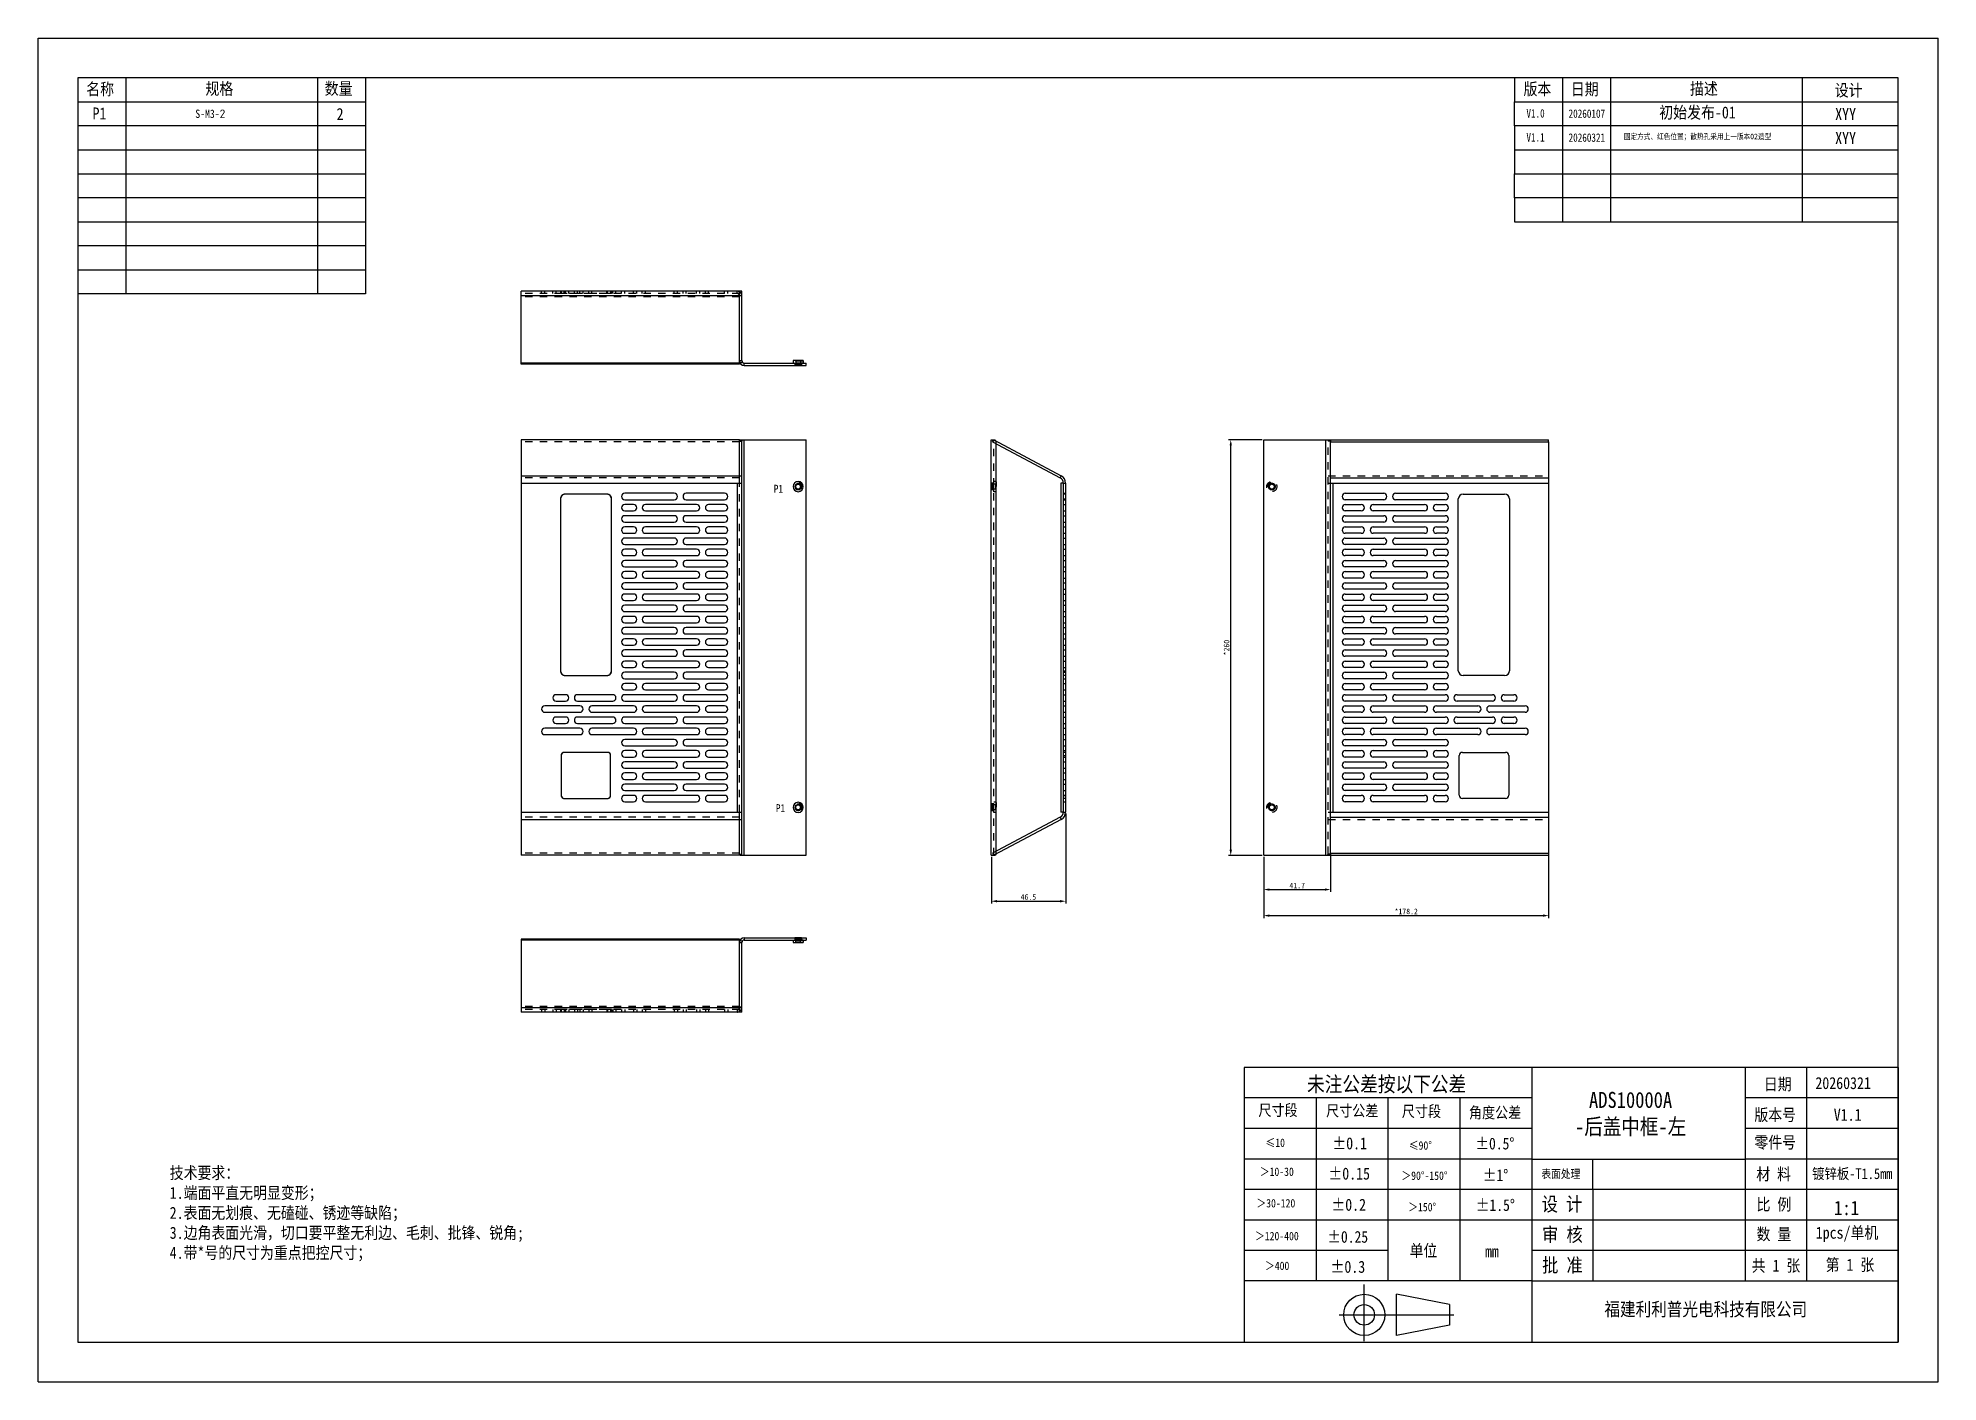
# Model space of a CAD drawing. Header units: millimetres. Extents: x -177 to 18421, y -5017 to 3255.
# Drawn here: x 16753 to 17942, y 1159 to 2000 of the extents above; entities that cross this region are included whole.
import ezdxf

# ---------------------------------------------------------------- set-up
doc = ezdxf.new("R2010")
doc.units = ezdxf.units.MM
doc.header["$LTSCALE"] = 46.255
doc.header["$PDMODE"] = 3
doc.header["$PDSIZE"] = 8
doc.linetypes.add('HIDDEN', pattern=[0.2, 0.1, -0.1])
doc.layers.get('0').update_dxf_attribs({"linetype": 'CONTINUOUS'})
doc.layers.get('Defpoints').update_dxf_attribs({"linetype": 'CONTINUOUS'})
for name, color, linetype in [('02___PRT_ALL_AXES', 7, 'CONTINUOUS'), ('03___PRT_ALL_CURVES', 7, 'CONTINUOUS'), ('DEFAULT_2', 8, 'HIDDEN')]:
    doc.layers.add(name, color=color, linetype=linetype)
doc.styles.get("Standard").update_dxf_attribs({"font": 'txt', "width": 0.85})
doc.styles.add('TEXTSTYLE_1', font='gdt', dxfattribs={"width": 0.8})
doc.dimstyles.new('DIMSTYLE_1', dxfattribs={"dimtxt": 3.5, "dimasz": 3.5, "dimexe": 1.5, "dimexo": 1, "dimgap": 0.875, "dimtad": 1, "dimdsep": 46, "dimtxsty": 'Standard', "dimblk": '_FILLED', "dimcen": 0.09, "dimadec": 0, "dimazin": 0, "dimtp": 0.01, "dimtm": 0.01, "dimtfac": 1, "dimtofl": 0, "dimtmove": 0, "dimatfit": 3, "dimldrblk": '_FILLED', "dimfxl": 0, "dimtolj": 1, "dimarcsym": 0})

msp = doc.modelspace()

# ---------------------------------------------------------------- texts
at = {"lineweight": -3, "attachment_point": 5}
for s, insert, char_height, width in [('{\\fSimSun|b0|i0|c134|p54;名称}', (16791.984, 1968.042), 7.5163, 32.26492), ('{\\fSimSun|b0|i0|c134|p54;规格}', (16866.592, 1968.35), 7.5163, 32.26492), ('{\\fSimSun|b0|i0|c134|p54;数量}', (16941.224, 1968.371), 7.5163, 32.26492), ('{\\fSimSun|b0|i0|c134|p54;版本}', (17691.432, 1968.146), 7.5163, 32.26492), ('{\\fSimSun|b0|i0|c134|p54;日期}', (17720.984, 1968.042), 7.5163, 32.26492), ('{\\fSimSun|b0|i0|c134|p54;描述}', (17795.592, 1968.35), 7.5163, 32.26492), ('{\\fSimSun|b0|i0|c134|p54;设计}', (17886.174, 1967.335), 7.5163, 32.26492), ('{\\fSimSun|b0|i0|c134|p54;2}', (16942.131, 1952.883), 7.5163, 32.26492), ('{\\fSimSun|b0|i0|c134|p54;初始发布\\C1;-01}', (17791.601, 1953.455), 7.5163, 49.01933), ('{\\fSimSun|b0|i0|c134|p54;XYY}', (17884.257, 1952.903), 7.5163, 32.26492), ('{\\fSimSun|b0|i0|c134|p54;XYY}', (17884.257, 1937.903), 7.5163, 32.26492), ('{\\fSimSun|b0|i0|c134|p54;尺寸段}', (17529.119, 1329.153), 7.05878, 63.16955), ('{\\fSimSun|b0|i0|c134|p54;尺寸公差}', (17575.533, 1328.809), 7.05878, 63.16955), ('{\\fSimSun|b0|i0|c134|p54;尺寸段}', (17618.853, 1328.466), 7.05878, 63.16955), ('{\\fSimSun|b0|i0|c134|p54;角度公差}', (17664.924, 1327.606), 7.05878, 63.16955), ('{\\fSimSun|b0|i0|c134|p54;≤10}', (17527.348, 1309.082), 5.25, 20.4485), ('{\\fSimSun|b0|i0|c0|p54;%%P\\fSimSun|b0|i0|c134|p54;0.1}', (17573.914, 1308.719), 7.5, 40.66211), ('{\\fSimSun|b0|i0|c134|p54;≤90°}', (17618.179, 1307.387), 5.25, 61.41484), ('{\\fSimSun|b0|i0|c0|p54;%%P\\fSimSun|b0|i0|c134|p54;0.5\\fSimSun|b0|i0|c0|p54;%%D}', (17664.815, 1308.615), 7.35, 40.66211), ('{\\fSimSun|b0|i0|c134|p54;＞10-30}', (17528.348, 1290.994), 5.25, 32.56221), ('{\\fSimSun|b0|i0|c0|p54;%%P\\fSimSun|b0|i0|c134|p54;0.15}', (17573.625, 1289.804), 7.5, 40.66211), ('{\\fSimSun|b0|i0|c134|p54;＞90°-150°}', (17620.727, 1288.516), 5.25, 42.83625), ('{\\fSimSun|b0|i0|c0|p54;%%P\\fSimSun|b0|i0|c134|p54;1\\fSimSun|b0|i0|c0|p54;%%D}', (17665.187, 1288.839), 7.35, 40.66211), ('{\\fSimSun|b0|i0|c134|p54;＞30-120}', (17527.746, 1271.274), 5.25, 38.82128), ('{\\fSimSun|b0|i0|c0|p54;%%P\\fSimSun|b0|i0|c134|p54;0.2}', (17573.318, 1270.311), 7.5, 40.66211), ('{\\fSimSun|b0|i0|c0|p54;%%P\\fSimSun|b0|i0|c134|p54;1.5\\fSimSun|b0|i0|c0|p54;%%D}', (17665.12, 1270.092), 7.35, 40.66211), ('{\\fSimSun|b0|i0|c134|p54;＞150°}', (17619.322, 1268.864), 5.25, 61.41484), ('{\\fSimSun|b0|i0|c134|p54;＞120-400}', (17528.382, 1250.744), 5.25, 38.60023), ('{\\fSimSun|b0|i0|c0|p54;%%P\\fSimSun|b0|i0|c134|p54;0.25}', (17572.714, 1250.229), 7.35, 40.66211), ('{\\fSimSun|b0|i0|c134|p54;＞400}', (17528.564, 1232.108), 5.25, 61.41484), ('{\\fSimSun|b0|i0|c0|p54;%%P\\fSimSun|b0|i0|c134|p54;0.3}', (17572.798, 1231.485), 7.5, 40.66211)]:
    msp.add_mtext(s, dxfattribs=dict(at, insert=insert, char_height=char_height, width=width))
at = {"color": 1, "lineweight": -3, "attachment_point": 5}
for s, insert, char_height, width in [('{\\fSimSun|b0|i0|c134|p54;P1}', (16791.553, 1953.237), 7.5163, 32.26492), ('{\\fSimSun|b0|i0|c134|p54;固定方式、红色位置；散热孔采用上一版本02造型}', (17791.601, 1938.455), 3.5, 112.77959)]:
    msp.add_mtext(s, dxfattribs=dict(at, insert=insert, char_height=char_height, width=width))
for s, insert, char_height, width, attachment_point in [('{\\fSimSun|b0|i0|c134|p54;S-M3-\\fISOCPEUR|b0|i0|c0|p34;\\W1;2}', (16860.947, 1953.005), 5.25, 100.18624, 5), ('{\\f宋体|b0|i0|c134|p54;未注公差按以下公差}', (17597.053, 1345.315), 9.5445, 169.57989, 5), ('{\\fSimSun|b0|i0|c134|p54;日期}', (17841.768, 1345.387), 7.5, 56.7, 5), ('{\\fSimSun|b0|i0|c0|p54;202\\fSimSun|b0|i0|c134|p54;60321}', (17865.377, 1350.269), 7.5, 47.64523, 1), ('{\\fSimSun|b0|i0|c134|p54;ADS10000A\\P-后盖中框-左}', (17749.713, 1327.078), 10, 104.15153, 5), ('{\\fSimSun|b0|i0|c134|p54;版本号}', (17840.218, 1326.191), 7.5, 56.7, 5), ('{\\fSimSun|b0|i0|c0|p54;V\\fSimSun|b0|i0|c134|p54;1.1}', (17876.875, 1330.394), 7.5, 47.64523, 1), ('{\\fSimSun|b0|i0|c134|p54;零件号}', (17840.217, 1308.968), 7.5, 57.267, 5), ('{\\fSimSun|b0|i0|c134|p54;技术要求：\\P1.端面平直无明显变形；\\P2.表面无划痕、无磕碰、锈迹等缺陷；\\P3.边角表面光滑，切口要平整无利边、毛刺、批锋、锐角;\\P4.\\fSimSun|b0|i0|c134|p34;\\C0;带*号的尺寸为重点把控尺寸\\fSimSun|b0|i0|c134|p54;\\C256;；}', (16835.531, 1294.078), 7.5, 260.45821, 1), ('{\\fSimSun|b0|i0|c134|p54;表面处理}', (17706.072, 1289.378), 5.25, 37.6936, 5), ('{\\fSimSun|b0|i0|c134|p54;材 料}', (17839.269, 1289.131), 7.5, 57.267, 5), ('{\\fSimSun|b0|i0|c134|p54;镀锌板-T1.5mm}', (17888.46, 1289.442), 6.6813, 57.267, 5), ('{\\fSimSun|b0|i0|c134|p54;设 计}', (17706.791, 1270.278), 8.78094, 37.6936, 5), ('{\\fSimSun|b0|i0|c134|p54;比 例}', (17839.4, 1270.171), 7.5, 57.267, 5), ('{\\f宋体|b0|i0|c134|p54;审 核}', (17707.063, 1251.227), 8.78094, 38.178, 5), ('{\\fSimSun|b0|i0|c134|p54;数 量}', (17839.393, 1251.584), 7.5, 81, 5), ('{\\fSimSun|b0|i0|c134|p54;1pcs/单机}', (17885.162, 1251.81), 7.5, 57.267, 5), ('{\\fSimSun|b0|i0|c134|p54;单位}', (17620.083, 1241.3), 7.5, 37.6936, 5), ('{\\fSimSun|b0|i0|c134|p54;mm}', (17662.927, 1241.217), 7.5, 37.6936, 5), ('{\\f宋体|b0|i0|c134|p54;批 准}', (17707.063, 1232.057), 8.78094, 38.178, 5), ('{\\fSimSun|b0|i0|c134|p54;\\H0.85412x;共 1 张\\H1.17079x; }', (17840.712, 1231.859), 8.78094, 38.69293, 5), ('{\\fSimSun|b0|i0|c134|p54;\\H0.85412x;第 1 张\\H1.17079x; }', (17886.993, 1232.376), 8.78094, 41.14746, 5), ('{\\fSimSun|b1|i0|c134|p54;   福建利利普光电科技有限公司}', (17789.477, 1204.51), 8.41825, 188.78327, 5)]:
    msp.add_mtext(s, dxfattribs=dict(insert=insert, char_height=char_height, width=width, attachment_point=attachment_point))
at = {"char_height": 5.25, "width": 18.95171, "attachment_point": 1, "style": 'TEXTSTYLE_1'}
for s, insert in [('{\\fSimSun|b0|i0|c0|p2;V1.0}', (17684.526, 1955.94)), ('{\\fSimSun|b0|i0|c0|p54;V1.\\fSimSun|b0|i0|c134|p54;1}', (17684.526, 1940.94))]:
    msp.add_mtext(s, dxfattribs=dict(at, insert=insert))
at = {"color": 0, "char_height": 5.25, "width": 28.21107, "attachment_point": 1, "style": 'TEXTSTYLE_1'}
for s, insert in [('{\\fSimSun|b0|i0|c134|p54;20260107}', (17710.916, 1955.781)), ('{\\fSimSun|b0|i0|c134|p54;20260321}', (17710.916, 1940.781))]:
    msp.add_mtext(s, dxfattribs=dict(at, insert=insert))
at = {"color": 1, "linetype": 'Continuous', "char_height": 5, "width": 8.5, "attachment_point": 1, "line_spacing_factor": 0.9}
for insert in [(17213.536, 1720.893), (17214.864, 1521.038)]:
    msp.add_mtext('P1', dxfattribs=dict(at, insert=insert))
at = {"linetype": 'Continuous', "insert": (17892.641, 1272.868), "char_height": 9, "width": 13.6115, "attachment_point": 3, "line_spacing_factor": 0.9}
msp.add_mtext('{\\fSimSun|b0|i0|c134|p2;1:1}', dxfattribs=at)

# ---------------------------------------------------------------- blocks, each defined once
blk = doc.blocks.new('_FILLED')
at = {"color": 0, "linetype": 'ByBlock'}
blk.add_solid([(0, 0), (-1, 0.21), (-1, -0.21)], dxfattribs=at)
blk = doc.blocks.new('*D211')
at = {"color": 0, "linetype": 'Continuous', "lineweight": -2, "transparency": 16777216}
for p, q in [((17520.2, 1488), (17520.2, 1449.8)), ((17698.4, 1489.4), (17698.4, 1449.8)), ((17523.7, 1451.3), (17694.9, 1451.3))]:
    blk.add_line(p, q, dxfattribs=at)
at = {"layer": 'Defpoints', "color": 0, "linetype": 'Continuous', "transparency": 16777216}
for p in [(17520.2, 1489), (17698.4, 1490.4), (17698.4, 1451.3)]:
    blk.add_point(p, dxfattribs=at)
at = {"color": 0, "linetype": 'Continuous', "lineweight": -2, "transparency": 16777216, "xscale": 3.5, "yscale": 3.5, "zscale": 3.5, "rotation": 180}
blk.add_blockref('_FILLED', (17520.2, 1451.3), dxfattribs=at)
at = {"color": 0, "linetype": 'Continuous', "lineweight": -2, "transparency": 16777216, "xscale": 3.5, "yscale": 3.5, "zscale": 3.5}
blk.add_blockref('_FILLED', (17698.4, 1451.3), dxfattribs=at)
at = {"color": 0, "linetype": 'Continuous', "transparency": 16777216, "insert": (17609.3, 1455.7), "char_height": 3.5, "width": 25.5, "attachment_point": 2}
blk.add_mtext('\\A1;*178.2', dxfattribs=at)
blk = doc.blocks.new('*D212')
at = {"color": 0, "linetype": 'Continuous', "lineweight": -2, "transparency": 16777216}
for p, q in [((17520.2, 1488), (17520.2, 1466.1)), ((17561.9, 1488.8), (17561.9, 1466.1)), ((17523.7, 1467.6), (17558.4, 1467.6))]:
    blk.add_line(p, q, dxfattribs=at)
at = {"layer": 'Defpoints', "color": 0, "linetype": 'Continuous', "transparency": 16777216}
for p in [(17520.2, 1489), (17561.9, 1489.8), (17561.9, 1467.6)]:
    blk.add_point(p, dxfattribs=at)
at = {"color": 0, "linetype": 'Continuous', "lineweight": -2, "transparency": 16777216, "xscale": 3.5, "yscale": 3.5, "zscale": 3.5, "rotation": 180}
blk.add_blockref('_FILLED', (17520.2, 1467.6), dxfattribs=at)
at = {"color": 0, "linetype": 'Continuous', "lineweight": -2, "transparency": 16777216, "xscale": 3.5, "yscale": 3.5, "zscale": 3.5}
blk.add_blockref('_FILLED', (17561.9, 1467.6), dxfattribs=at)
at = {"color": 0, "linetype": 'Continuous', "transparency": 16777216, "insert": (17541.1, 1471.9), "char_height": 3.5, "width": 17, "attachment_point": 2}
blk.add_mtext('\\A1;41.7', dxfattribs=at)
blk = doc.blocks.new('*D213')
at = {"color": 0, "linetype": 'Continuous', "lineweight": -2, "transparency": 16777216}
for p, q in [((17396.2, 1515.1), (17396.2, 1458.8)), ((17349.7, 1488), (17349.7, 1458.8)), ((17353.2, 1460.3), (17392.7, 1460.3))]:
    blk.add_line(p, q, dxfattribs=at)
at = {"layer": 'Defpoints', "color": 0, "linetype": 'Continuous', "transparency": 16777216}
for p in [(17396.2, 1516.1), (17349.7, 1489), (17396.2, 1460.3)]:
    blk.add_point(p, dxfattribs=at)
at = {"color": 0, "linetype": 'Continuous', "lineweight": -2, "transparency": 16777216, "xscale": 3.5, "yscale": 3.5, "zscale": 3.5, "rotation": 180}
blk.add_blockref('_FILLED', (17349.7, 1460.3), dxfattribs=at)
at = {"color": 0, "linetype": 'Continuous', "lineweight": -2, "transparency": 16777216, "xscale": 3.5, "yscale": 3.5, "zscale": 3.5}
blk.add_blockref('_FILLED', (17396.2, 1460.3), dxfattribs=at)
at = {"color": 0, "linetype": 'Continuous', "transparency": 16777216, "insert": (17372.9, 1464.7), "char_height": 3.5, "width": 17, "attachment_point": 2}
blk.add_mtext('\\A1;46.5', dxfattribs=at)
blk = doc.blocks.new('*D214')
at = {"color": 0, "linetype": 'Continuous', "lineweight": -2, "transparency": 16777216}
for p, q in [((17519.2, 1749), (17498, 1749)), ((17499.5, 1492.5), (17499.5, 1745.5)), ((17519.2, 1489), (17498, 1489))]:
    blk.add_line(p, q, dxfattribs=at)
at = {"layer": 'Defpoints', "color": 0, "linetype": 'Continuous', "transparency": 16777216}
for p in [(17499.5, 1749), (17520.2, 1749), (17520.2, 1489)]:
    blk.add_point(p, dxfattribs=at)
at = {"color": 0, "linetype": 'Continuous', "lineweight": -2, "transparency": 16777216, "xscale": 3.5, "yscale": 3.5, "zscale": 3.5}
for p, rotation in [((17499.5, 1749), 90), ((17499.5, 1489), 270)]:
    blk.add_blockref('_FILLED', p, dxfattribs=dict(at, rotation=rotation))
at = {"color": 0, "linetype": 'Continuous', "transparency": 16777216, "insert": (17495.1, 1619), "char_height": 3.5, "width": 17, "attachment_point": 2, "rotation": 90}
blk.add_mtext('\\A1;*260', dxfattribs=at)

# ---------------------------------------------------------------- dimensions: what is measured, and where the dimension line sits
at = {"color": 1, "linetype": 'Continuous'}
dim = msp.add_linear_dim(base=(17499.491, 1749.043), p1=(17520.201, 1489.04), p2=(17520.201, 1749.043), angle=90, text='*<>', dimstyle='DIMSTYLE_1', dxfattribs=at)
dim.commit()
dim.dimension.update_dxf_attribs({"geometry": '*D214', "text_midpoint": (17499.491, 1619.041), "dimtype": 160})
for base, p1, p2, picture, middle in [((17396.172, 1460.281), (17349.672, 1489.04), (17396.172, 1516.091), '*D213', (17372.922, 1460.281)), ((17561.901, 1467.55), (17520.201, 1489.04), (17561.901, 1489.838), '*D212', (17541.051, 1467.55))]:
    dim = msp.add_linear_dim(base=base, p1=p1, p2=p2, dimstyle='DIMSTYLE_1', dxfattribs=at)
    dim.commit()
    dim.dimension.update_dxf_attribs({"geometry": picture, "text_midpoint": middle, "dimtype": 160})
dim = msp.add_linear_dim(base=(17698.401, 1451.311), p1=(17520.201, 1489.04), p2=(17698.401, 1490.364), text='*<>', dimstyle='DIMSTYLE_1', dxfattribs=at)
dim.commit()
dim.dimension.update_dxf_attribs({"geometry": '*D211', "text_midpoint": (17609.301, 1451.311), "dimtype": 160})

# ---------------------------------------------------------------- linework, layer by layer
at = {"color": 7, "linetype": 'Continuous'}
for p, q in [((16753.092, 1159.458), (16753.092, 2000.458)), ((16753.092, 2000.458), (17942.092, 2000.458)), ((17942.092, 1159.458), (17942.092, 2000.458)), ((17193.551, 1842.062), (17055.551, 1842.062)), ((17055.551, 1796.357), (17055.551, 1842.062)), ((17055.551, 1839.303), (17193.551, 1839.303)), ((17193.551, 1798.562), (17193.551, 1842.062)), ((17192.051, 1797.062), (17055.551, 1797.062)), ((17192.051, 1798.562), (17193.551, 1798.562)), ((17192.051, 1796.357), (17192.051, 1798.562)), ((17192.453, 1797.062), (17193.752, 1797.812)), ((17195.051, 1797.062), (17233.751, 1797.062)), ((17195.051, 1795.562), (17195.051, 1797.062)), ((17233.751, 1795.562), (17233.751, 1797.062)), ((17055.551, 1749.043), (17055.551, 1489.04)), ((17192.051, 1749.043), (17055.551, 1749.043)), ((17192.051, 1748.245), (17192.051, 1749.043)), ((17192.051, 1748.245), (17193.551, 1748.245)), ((17192.453, 1749.043), (17233.751, 1749.043)), ((17193.551, 1489.838), (17193.551, 1748.245)), ((17195.051, 1489.04), (17195.051, 1749.043)), ((17233.751, 1489.04), (17233.751, 1749.043)), ((17350.468, 1747.718), (17351.172, 1749.043)), ((17351.172, 1749.043), (17393.413, 1726.582)), ((17351.172, 1749.043), (17351.922, 1749.043)), ((17351.922, 1749.043), (17352.672, 1748.245)), ((17561.901, 1747.718), (17561.901, 1749.043)), ((17561.901, 1749.043), (17698.401, 1749.043)), ((17698.401, 1747.718), (17698.401, 1749.043)), ((17055.551, 1726.582), (17193.551, 1726.582)), ((17392.709, 1725.258), (17393.413, 1726.582)), ((17055.551, 1721.991), (17193.551, 1721.991)), ((17109.051, 1715.041), (17083.051, 1715.041)), ((17151.251, 1715.541), (17120.251, 1715.541)), ((17182.751, 1715.541), (17158.751, 1715.541)), ((17190.551, 1721.991), (17190.551, 1516.091)), ((17229.438, 1722.061), (17229.418, 1721.977)), ((17229.418, 1721.977), (17229.433, 1721.88)), ((17229.433, 1721.88), (17229.463, 1721.822)), ((17229.454, 1722.101), (17229.438, 1722.061)), ((17229.497, 1722.175), (17229.454, 1722.101)), ((17229.463, 1721.822), (17229.525, 1721.774)), ((17229.544, 1722.225), (17229.497, 1722.175)), ((17229.507, 1721.965), (17229.508, 1722.033)), ((17229.526, 1721.911), (17229.507, 1721.965)), ((17229.508, 1722.033), (17229.523, 1722.073)), ((17229.523, 1722.073), (17229.578, 1722.142)), ((17229.525, 1721.774), (17229.571, 1721.756)), ((17229.576, 1721.868), (17229.526, 1721.911)), ((17230.008, 1722.543), (17229.544, 1722.225)), ((17229.571, 1721.756), (17229.661, 1721.743)), ((17229.623, 1721.85), (17229.576, 1721.868)), ((17229.578, 1722.142), (17230.101, 1722.506)), ((17229.689, 1721.846), (17229.623, 1721.85)), ((17229.661, 1721.743), (17229.723, 1721.764)), ((17229.72, 1722.765), (17229.683, 1722.673)), ((17229.683, 1722.673), (17230.008, 1722.543)), ((17229.739, 1721.872), (17229.689, 1721.846)), ((17229.723, 1721.764), (17229.801, 1721.824)), ((17229.786, 1721.922), (17229.739, 1721.872)), ((17229.844, 1721.898), (17229.786, 1721.922)), ((17229.801, 1721.824), (17229.844, 1721.898)), ((17230.101, 1722.506), (17230.138, 1722.597)), ((17230.189, 1722.16), (17230.133, 1722.069)), ((17230.133, 1722.069), (17230.282, 1721.977)), ((17230.208, 1721.563), (17230.185, 1721.467)), ((17230.185, 1721.467), (17230.192, 1721.401)), ((17230.338, 1722.067), (17230.189, 1722.16)), ((17230.192, 1721.401), (17230.241, 1721.326)), ((17230.257, 1721.633), (17230.208, 1721.563)), ((17230.241, 1721.326), (17230.259, 1721.308)), ((17230.287, 1721.664), (17230.257, 1721.633)), ((17230.259, 1721.308), (17230.337, 1721.264)), ((17230.274, 1721.47), (17230.277, 1721.527)), ((17230.305, 1721.411), (17230.274, 1721.47)), ((17230.277, 1721.527), (17230.303, 1721.59)), ((17230.282, 1721.977), (17230.338, 1722.067)), ((17230.354, 1721.717), (17230.287, 1721.664)), ((17230.303, 1721.59), (17230.332, 1721.621)), ((17230.341, 1721.377), (17230.305, 1721.411)), ((17230.332, 1721.621), (17230.409, 1721.665)), ((17230.337, 1721.264), (17230.403, 1721.26)), ((17230.401, 1721.349), (17230.341, 1721.377)), ((17230.416, 1721.746), (17230.354, 1721.717)), ((17230.458, 1721.354), (17230.401, 1721.349)), ((17230.403, 1721.26), (17230.497, 1721.287)), ((17230.409, 1721.665), (17230.456, 1721.679)), ((17230.497, 1721.758), (17230.416, 1721.746)), ((17230.456, 1721.679), (17230.54, 1721.658)), ((17230.52, 1721.383), (17230.458, 1721.354)), ((17230.507, 1721.895), (17230.481, 1721.832)), ((17230.481, 1721.832), (17230.497, 1721.758)), ((17231.339, 1721.58), (17230.485, 1721.088)), ((17230.485, 1721.088), (17230.541, 1720.99)), ((17230.497, 1721.287), (17230.565, 1721.34)), ((17230.556, 1721.965), (17230.507, 1721.895)), ((17230.565, 1721.34), (17230.52, 1721.383)), ((17230.54, 1721.658), (17230.576, 1721.624)), ((17230.541, 1720.99), (17231.409, 1721.274)), ((17230.615, 1722.027), (17230.556, 1721.965)), ((17230.559, 1721.787), (17230.561, 1721.844)), ((17230.598, 1721.72), (17230.559, 1721.787)), ((17230.561, 1721.844), (17230.601, 1721.922)), ((17230.576, 1721.624), (17230.635, 1721.685)), ((17230.635, 1721.685), (17230.598, 1721.72)), ((17230.601, 1721.922), (17230.66, 1721.984)), ((17230.668, 1722.065), (17230.615, 1722.027)), ((17230.66, 1721.984), (17230.698, 1722.006)), ((17230.73, 1722.094), (17230.668, 1722.065)), ((17230.698, 1722.006), (17230.746, 1722.02)), ((17230.707, 1721.129), (17231.382, 1721.518)), ((17231.476, 1721.37), (17230.707, 1721.129)), ((17231.409, 1721.274), (17230.729, 1720.665)), ((17230.729, 1720.665), (17230.785, 1720.568)), ((17230.786, 1722.099), (17230.73, 1722.094)), ((17230.746, 1722.02), (17230.779, 1722.018)), ((17230.779, 1722.018), (17230.839, 1721.99)), ((17230.785, 1720.568), (17231.639, 1721.06)), ((17230.852, 1722.095), (17230.786, 1722.099)), ((17230.839, 1721.99), (17230.893, 1721.939)), ((17230.902, 1722.076), (17230.852, 1722.095)), ((17230.893, 1721.939), (17230.924, 1721.88)), ((17230.916, 1721.799), (17230.896, 1721.76)), ((17230.896, 1721.76), (17230.941, 1721.717)), ((17230.925, 1720.068), (17230.91, 1720.003)), ((17230.91, 1720.003), (17230.917, 1719.941)), ((17230.927, 1721.848), (17230.916, 1721.799)), ((17230.917, 1719.941), (17230.943, 1719.894)), ((17230.924, 1721.88), (17230.927, 1721.848)), ((17230.983, 1720.124), (17230.925, 1720.068)), ((17230.932, 1720.739), (17231.526, 1721.283)), ((17231.607, 1721.128), (17230.932, 1720.739)), ((17230.941, 1721.717), (17230.976, 1721.772)), ((17230.943, 1719.894), (17230.991, 1719.848)), ((17230.997, 1721.957), (17230.976, 1722.006)), ((17230.976, 1721.772), (17231.002, 1721.835)), ((17231.064, 1720.17), (17230.983, 1720.124)), ((17230.991, 1719.848), (17231.081, 1719.808)), ((17231.004, 1721.892), (17230.997, 1721.957)), ((17231.002, 1721.835), (17231.004, 1721.892)), ((17231.036, 1720.029), (17231.053, 1720.069)), ((17231.044, 1719.955), (17231.036, 1720.029)), ((17231.069, 1719.92), (17231.044, 1719.955)), ((17231.053, 1720.069), (17231.093, 1720.098)), ((17231.126, 1720.19), (17231.064, 1720.17)), ((17231.115, 1719.887), (17231.069, 1719.92)), ((17231.081, 1719.808), (17231.167, 1719.804)), ((17231.093, 1720.098), (17231.134, 1720.115)), ((17231.18, 1719.881), (17231.115, 1719.887)), ((17231.134, 1720.115), (17231.126, 1720.19)), ((17231.167, 1719.804), (17231.251, 1719.813)), ((17231.222, 1719.886), (17231.18, 1719.881)), ((17231.284, 1719.905), (17231.222, 1719.886)), ((17231.251, 1719.813), (17231.335, 1719.835)), ((17231.323, 1719.947), (17231.284, 1719.905)), ((17231.403, 1720.679), (17231.303, 1720.643)), ((17231.303, 1720.643), (17231.362, 1720.478)), ((17231.34, 1719.986), (17231.323, 1719.947)), ((17231.347, 1720.125), (17231.332, 1720.061)), ((17231.332, 1720.061), (17231.34, 1719.986)), ((17231.335, 1719.835), (17231.414, 1719.893)), ((17231.384, 1720.179), (17231.347, 1720.125)), ((17231.362, 1720.478), (17231.462, 1720.514)), ((17231.463, 1720.238), (17231.384, 1720.179)), ((17231.462, 1720.514), (17231.403, 1720.679)), ((17231.414, 1719.893), (17231.451, 1719.948)), ((17231.451, 1719.948), (17231.467, 1720)), ((17231.459, 1720.074), (17231.475, 1720.126)), ((17231.467, 1720), (17231.459, 1720.074)), ((17231.545, 1720.272), (17231.463, 1720.238)), ((17231.475, 1720.126), (17231.513, 1720.168)), ((17231.513, 1720.168), (17231.574, 1720.2)), ((17231.651, 1720.283), (17231.545, 1720.272)), ((17231.574, 1720.2), (17231.637, 1720.206)), ((17231.637, 1720.206), (17231.704, 1720.188)), ((17231.712, 1719.913), (17231.649, 1719.893)), ((17231.649, 1719.893), (17231.657, 1719.819)), ((17231.738, 1720.267), (17231.651, 1720.283)), ((17231.657, 1719.819), (17231.741, 1719.84)), ((17231.704, 1720.188), (17231.75, 1720.156)), ((17231.771, 1719.957), (17231.712, 1719.913)), ((17231.828, 1720.227), (17231.738, 1720.267)), ((17231.741, 1719.84), (17231.842, 1719.889)), ((17231.75, 1720.156), (17231.776, 1720.108)), ((17231.787, 1720.009), (17231.771, 1719.957)), ((17231.776, 1720.108), (17231.787, 1720.009)), ((17231.875, 1720.182), (17231.828, 1720.227)), ((17231.842, 1719.889), (17231.899, 1719.958)), ((17231.903, 1720.123), (17231.875, 1720.182)), ((17231.899, 1719.958), (17231.913, 1720.021)), ((17394.672, 1721.991), (17396.172, 1721.991)), ((17396.172, 1721.991), (17396.172, 1516.091)), ((17080.051, 1712.041), (17080.051, 1604.541)), ((17112.051, 1604.541), (17112.051, 1712.041)), ((17120.251, 1711.541), (17151.251, 1711.541)), ((17125.751, 1708.541), (17120.251, 1708.541)), ((17120.251, 1704.541), (17125.751, 1704.541)), ((17151.251, 1701.541), (17120.251, 1701.541)), ((17165.251, 1708.541), (17133.251, 1708.541)), ((17133.251, 1704.541), (17165.251, 1704.541)), ((17158.751, 1711.541), (17182.751, 1711.541)), ((17182.751, 1701.541), (17158.751, 1701.541)), ((17182.751, 1708.541), (17172.751, 1708.541)), ((17172.751, 1704.541), (17182.751, 1704.541)), ((17120.251, 1697.541), (17151.251, 1697.541)), ((17125.751, 1694.541), (17120.251, 1694.541)), ((17120.251, 1690.541), (17125.751, 1690.541)), ((17165.251, 1694.541), (17133.251, 1694.541)), ((17133.251, 1690.541), (17165.251, 1690.541)), ((17158.751, 1697.541), (17182.751, 1697.541)), ((17182.751, 1694.541), (17172.751, 1694.541)), ((17172.751, 1690.541), (17182.751, 1690.541)), ((17151.251, 1687.541), (17120.251, 1687.541)), ((17120.251, 1683.541), (17151.251, 1683.541)), ((17125.751, 1680.541), (17120.251, 1680.541)), ((17120.251, 1676.541), (17125.751, 1676.541)), ((17165.251, 1680.541), (17133.251, 1680.541)), ((17133.251, 1676.541), (17165.251, 1676.541)), ((17182.751, 1687.541), (17158.751, 1687.541)), ((17158.751, 1683.541), (17182.751, 1683.541)), ((17182.751, 1680.541), (17172.751, 1680.541)), ((17172.751, 1676.541), (17182.751, 1676.541)), ((17151.251, 1673.541), (17120.251, 1673.541)), ((17120.251, 1669.541), (17151.251, 1669.541)), ((17125.751, 1666.541), (17120.251, 1666.541)), ((17165.251, 1666.541), (17133.251, 1666.541)), ((17182.751, 1673.541), (17158.751, 1673.541)), ((17158.751, 1669.541), (17182.751, 1669.541)), ((17182.751, 1666.541), (17172.751, 1666.541)), ((17120.251, 1662.541), (17125.751, 1662.541)), ((17151.251, 1659.541), (17120.251, 1659.541)), ((17120.251, 1655.541), (17151.251, 1655.541)), ((17133.251, 1662.541), (17165.251, 1662.541)), ((17182.751, 1659.541), (17158.751, 1659.541)), ((17158.751, 1655.541), (17182.751, 1655.541)), ((17172.751, 1662.541), (17182.751, 1662.541)), ((17125.751, 1652.541), (17120.251, 1652.541)), ((17120.251, 1648.541), (17125.751, 1648.541)), ((17151.251, 1645.541), (17120.251, 1645.541)), ((17120.251, 1641.541), (17151.251, 1641.541)), ((17165.251, 1652.541), (17133.251, 1652.541)), ((17133.251, 1648.541), (17165.251, 1648.541)), ((17182.751, 1645.541), (17158.751, 1645.541)), ((17158.751, 1641.541), (17182.751, 1641.541)), ((17182.751, 1652.541), (17172.751, 1652.541)), ((17172.751, 1648.541), (17182.751, 1648.541)), ((17125.751, 1638.541), (17120.251, 1638.541)), ((17120.251, 1634.541), (17125.751, 1634.541)), ((17151.251, 1631.541), (17120.251, 1631.541)), ((17165.251, 1638.541), (17133.251, 1638.541)), ((17133.251, 1634.541), (17165.251, 1634.541)), ((17182.751, 1631.541), (17158.751, 1631.541)), ((17182.751, 1638.541), (17172.751, 1638.541)), ((17172.751, 1634.541), (17182.751, 1634.541)), ((17120.251, 1627.541), (17151.251, 1627.541)), ((17125.751, 1624.541), (17120.251, 1624.541)), ((17120.251, 1620.541), (17125.751, 1620.541)), ((17151.251, 1617.541), (17120.251, 1617.541)), ((17165.251, 1624.541), (17133.251, 1624.541)), ((17133.251, 1620.541), (17165.251, 1620.541)), ((17158.751, 1627.541), (17182.751, 1627.541)), ((17182.751, 1617.541), (17158.751, 1617.541)), ((17182.751, 1624.541), (17172.751, 1624.541)), ((17172.751, 1620.541), (17182.751, 1620.541)), ((17120.251, 1613.541), (17151.251, 1613.541)), ((17125.751, 1610.541), (17120.251, 1610.541)), ((17120.251, 1606.541), (17125.751, 1606.541)), ((17165.251, 1610.541), (17133.251, 1610.541)), ((17133.251, 1606.541), (17165.251, 1606.541)), ((17158.751, 1613.541), (17182.751, 1613.541)), ((17182.751, 1610.541), (17172.751, 1610.541)), ((17172.751, 1606.541), (17182.751, 1606.541)), ((17083.051, 1601.541), (17109.051, 1601.541)), ((17151.251, 1603.541), (17120.251, 1603.541)), ((17120.251, 1599.541), (17151.251, 1599.541)), ((17125.751, 1596.541), (17120.251, 1596.541)), ((17165.251, 1596.541), (17133.251, 1596.541)), ((17182.751, 1603.541), (17158.751, 1603.541)), ((17158.751, 1599.541), (17182.751, 1599.541)), ((17182.751, 1596.541), (17172.751, 1596.541)), ((17092.251, 1582.541), (17070.251, 1582.541)), ((17083.251, 1589.541), (17077.251, 1589.541)), ((17077.251, 1585.541), (17083.251, 1585.541)), ((17112.751, 1589.541), (17090.751, 1589.541)), ((17090.751, 1585.541), (17112.751, 1585.541)), ((17125.751, 1582.541), (17099.751, 1582.541)), ((17120.251, 1592.541), (17125.751, 1592.541)), ((17151.251, 1589.541), (17120.251, 1589.541)), ((17120.251, 1585.541), (17151.251, 1585.541)), ((17133.251, 1592.541), (17165.251, 1592.541)), ((17165.251, 1582.541), (17133.251, 1582.541)), ((17182.751, 1589.541), (17158.751, 1589.541)), ((17158.751, 1585.541), (17182.751, 1585.541)), ((17172.751, 1592.541), (17182.751, 1592.541)), ((17182.751, 1582.541), (17172.751, 1582.541)), ((17070.251, 1578.541), (17092.251, 1578.541)), ((17083.251, 1575.541), (17077.251, 1575.541)), ((17077.251, 1571.541), (17083.251, 1571.541)), ((17112.751, 1575.541), (17090.751, 1575.541)), ((17090.751, 1571.541), (17112.751, 1571.541)), ((17099.751, 1578.541), (17125.751, 1578.541)), ((17151.251, 1575.541), (17120.251, 1575.541)), ((17120.251, 1571.541), (17151.251, 1571.541)), ((17133.251, 1578.541), (17165.251, 1578.541)), ((17182.751, 1575.541), (17158.751, 1575.541)), ((17158.751, 1571.541), (17182.751, 1571.541)), ((17172.751, 1578.541), (17182.751, 1578.541)), ((17092.251, 1568.541), (17070.251, 1568.541)), ((17070.251, 1564.541), (17092.251, 1564.541)), ((17125.751, 1568.541), (17099.751, 1568.541)), ((17099.751, 1564.541), (17125.751, 1564.541)), ((17151.251, 1561.541), (17120.251, 1561.541)), ((17165.251, 1568.541), (17133.251, 1568.541)), ((17133.251, 1564.541), (17165.251, 1564.541)), ((17182.751, 1561.541), (17158.751, 1561.541)), ((17182.751, 1568.541), (17172.751, 1568.541)), ((17172.751, 1564.541), (17182.751, 1564.541)), ((17080.451, 1551.441), (17080.451, 1526.641)), ((17109.451, 1553.441), (17082.451, 1553.441)), ((17111.451, 1526.641), (17111.451, 1551.441)), ((17120.251, 1557.541), (17151.251, 1557.541)), ((17125.751, 1554.541), (17120.251, 1554.541)), ((17120.251, 1550.541), (17125.751, 1550.541)), ((17151.251, 1547.541), (17120.251, 1547.541)), ((17165.251, 1554.541), (17133.251, 1554.541)), ((17133.251, 1550.541), (17165.251, 1550.541)), ((17158.751, 1557.541), (17182.751, 1557.541)), ((17182.751, 1547.541), (17158.751, 1547.541)), ((17182.751, 1554.541), (17172.751, 1554.541)), ((17172.751, 1550.541), (17182.751, 1550.541)), ((17120.251, 1543.541), (17151.251, 1543.541)), ((17125.751, 1540.541), (17120.251, 1540.541)), ((17120.251, 1536.541), (17125.751, 1536.541)), ((17165.251, 1540.541), (17133.251, 1540.541)), ((17133.251, 1536.541), (17165.251, 1536.541)), ((17158.751, 1543.541), (17182.751, 1543.541)), ((17182.751, 1540.541), (17172.751, 1540.541)), ((17172.751, 1536.541), (17182.751, 1536.541)), ((17082.451, 1524.641), (17109.451, 1524.641)), ((17151.251, 1533.541), (17120.251, 1533.541)), ((17120.251, 1529.541), (17151.251, 1529.541)), ((17125.751, 1526.541), (17120.251, 1526.541)), ((17120.251, 1522.541), (17125.751, 1522.541)), ((17165.251, 1526.541), (17133.251, 1526.541)), ((17133.251, 1522.541), (17165.251, 1522.541)), ((17182.751, 1533.541), (17158.751, 1533.541)), ((17158.751, 1529.541), (17182.751, 1529.541)), ((17182.751, 1526.541), (17172.751, 1526.541)), ((17172.751, 1522.541), (17182.751, 1522.541)), ((17229.72, 1522.065), (17229.683, 1521.973)), ((17229.683, 1521.973), (17230.008, 1521.843)), ((17055.551, 1516.091), (17193.551, 1516.091)), ((17055.551, 1511.5), (17193.551, 1511.5)), ((17229.438, 1521.361), (17229.418, 1521.277)), ((17229.418, 1521.277), (17229.433, 1521.18)), ((17229.433, 1521.18), (17229.463, 1521.122)), ((17229.454, 1521.401), (17229.438, 1521.361)), ((17229.497, 1521.475), (17229.454, 1521.401)), ((17229.463, 1521.122), (17229.525, 1521.074)), ((17229.544, 1521.525), (17229.497, 1521.475)), ((17229.507, 1521.265), (17229.508, 1521.333)), ((17229.526, 1521.211), (17229.507, 1521.265)), ((17229.508, 1521.333), (17229.523, 1521.373)), ((17229.523, 1521.373), (17229.578, 1521.442)), ((17229.525, 1521.074), (17229.571, 1521.056)), ((17229.576, 1521.168), (17229.526, 1521.211)), ((17230.008, 1521.843), (17229.544, 1521.525)), ((17229.571, 1521.056), (17229.661, 1521.043)), ((17229.623, 1521.15), (17229.576, 1521.168)), ((17229.578, 1521.442), (17230.101, 1521.806)), ((17229.689, 1521.146), (17229.623, 1521.15)), ((17229.661, 1521.043), (17229.723, 1521.064)), ((17229.739, 1521.172), (17229.689, 1521.146)), ((17229.723, 1521.064), (17229.801, 1521.124)), ((17229.786, 1521.222), (17229.739, 1521.172)), ((17229.844, 1521.198), (17229.786, 1521.222)), ((17229.801, 1521.124), (17229.844, 1521.198)), ((17230.101, 1521.806), (17230.138, 1521.897)), ((17230.189, 1521.46), (17230.133, 1521.369)), ((17230.133, 1521.369), (17230.282, 1521.277)), ((17230.208, 1520.863), (17230.185, 1520.767)), ((17230.185, 1520.767), (17230.192, 1520.701)), ((17230.338, 1521.367), (17230.189, 1521.46)), ((17230.192, 1520.701), (17230.241, 1520.626)), ((17230.257, 1520.933), (17230.208, 1520.863)), ((17230.241, 1520.626), (17230.259, 1520.608)), ((17230.287, 1520.964), (17230.257, 1520.933)), ((17230.259, 1520.608), (17230.337, 1520.564)), ((17230.274, 1520.77), (17230.277, 1520.827)), ((17230.305, 1520.711), (17230.274, 1520.77)), ((17230.277, 1520.827), (17230.303, 1520.89)), ((17230.282, 1521.277), (17230.338, 1521.367)), ((17230.354, 1521.017), (17230.287, 1520.964)), ((17230.303, 1520.89), (17230.332, 1520.921)), ((17230.341, 1520.677), (17230.305, 1520.711)), ((17230.332, 1520.921), (17230.409, 1520.965)), ((17230.337, 1520.564), (17230.403, 1520.56)), ((17230.401, 1520.649), (17230.341, 1520.677)), ((17230.416, 1521.046), (17230.354, 1521.017)), ((17230.458, 1520.654), (17230.401, 1520.649)), ((17230.403, 1520.56), (17230.497, 1520.587)), ((17230.409, 1520.965), (17230.456, 1520.979)), ((17230.497, 1521.058), (17230.416, 1521.046)), ((17230.456, 1520.979), (17230.54, 1520.958)), ((17230.52, 1520.683), (17230.458, 1520.654)), ((17230.507, 1521.195), (17230.481, 1521.132)), ((17230.481, 1521.132), (17230.497, 1521.058)), ((17231.339, 1520.88), (17230.485, 1520.388)), ((17230.485, 1520.388), (17230.541, 1520.29)), ((17230.497, 1520.587), (17230.565, 1520.64)), ((17230.556, 1521.265), (17230.507, 1521.195)), ((17230.565, 1520.64), (17230.52, 1520.683)), ((17230.54, 1520.958), (17230.576, 1520.924)), ((17230.541, 1520.29), (17231.409, 1520.574)), ((17230.615, 1521.327), (17230.556, 1521.265)), ((17230.559, 1521.087), (17230.561, 1521.144)), ((17230.598, 1521.02), (17230.559, 1521.087)), ((17230.561, 1521.144), (17230.601, 1521.222)), ((17230.576, 1520.924), (17230.635, 1520.985)), ((17230.635, 1520.985), (17230.598, 1521.02)), ((17230.601, 1521.222), (17230.66, 1521.284)), ((17230.668, 1521.365), (17230.615, 1521.327)), ((17230.66, 1521.284), (17230.698, 1521.306)), ((17230.73, 1521.394), (17230.668, 1521.365)), ((17230.698, 1521.306), (17230.746, 1521.32)), ((17230.707, 1520.429), (17231.382, 1520.818)), ((17231.476, 1520.67), (17230.707, 1520.429)), ((17231.409, 1520.574), (17230.729, 1519.965)), ((17230.729, 1519.965), (17230.785, 1519.868)), ((17230.786, 1521.399), (17230.73, 1521.394)), ((17230.746, 1521.32), (17230.779, 1521.318)), ((17230.779, 1521.318), (17230.839, 1521.29)), ((17230.785, 1519.868), (17231.639, 1520.36)), ((17230.852, 1521.395), (17230.786, 1521.399)), ((17230.839, 1521.29), (17230.893, 1521.239)), ((17230.902, 1521.376), (17230.852, 1521.395)), ((17230.893, 1521.239), (17230.924, 1521.18)), ((17230.916, 1521.099), (17230.896, 1521.06)), ((17230.896, 1521.06), (17230.941, 1521.017)), ((17230.925, 1519.368), (17230.91, 1519.303)), ((17230.91, 1519.303), (17230.917, 1519.241)), ((17230.927, 1521.148), (17230.916, 1521.099)), ((17230.917, 1519.241), (17230.943, 1519.194)), ((17230.924, 1521.18), (17230.927, 1521.148)), ((17230.983, 1519.424), (17230.925, 1519.368)), ((17230.932, 1520.039), (17231.526, 1520.583)), ((17231.607, 1520.428), (17230.932, 1520.039)), ((17230.941, 1521.017), (17230.976, 1521.072)), ((17230.943, 1519.194), (17230.991, 1519.148)), ((17230.997, 1521.257), (17230.976, 1521.306)), ((17230.976, 1521.072), (17231.002, 1521.135)), ((17231.064, 1519.47), (17230.983, 1519.424)), ((17230.991, 1519.148), (17231.081, 1519.108)), ((17231.004, 1521.192), (17230.997, 1521.257)), ((17231.002, 1521.135), (17231.004, 1521.192)), ((17231.036, 1519.329), (17231.053, 1519.369)), ((17231.044, 1519.255), (17231.036, 1519.329)), ((17231.069, 1519.22), (17231.044, 1519.255)), ((17231.053, 1519.369), (17231.093, 1519.398)), ((17231.126, 1519.49), (17231.064, 1519.47)), ((17231.115, 1519.187), (17231.069, 1519.22)), ((17231.081, 1519.108), (17231.167, 1519.104)), ((17231.093, 1519.398), (17231.134, 1519.415)), ((17231.18, 1519.181), (17231.115, 1519.187)), ((17231.134, 1519.415), (17231.126, 1519.49)), ((17231.167, 1519.104), (17231.251, 1519.113)), ((17231.222, 1519.186), (17231.18, 1519.181)), ((17231.284, 1519.205), (17231.222, 1519.186)), ((17231.251, 1519.113), (17231.335, 1519.135)), ((17231.323, 1519.247), (17231.284, 1519.205)), ((17231.403, 1519.979), (17231.303, 1519.943)), ((17231.303, 1519.943), (17231.362, 1519.778)), ((17231.34, 1519.286), (17231.323, 1519.247)), ((17231.347, 1519.425), (17231.332, 1519.361)), ((17231.332, 1519.361), (17231.34, 1519.286)), ((17231.335, 1519.135), (17231.414, 1519.193)), ((17231.384, 1519.479), (17231.347, 1519.425)), ((17231.362, 1519.778), (17231.462, 1519.814)), ((17231.463, 1519.538), (17231.384, 1519.479)), ((17231.462, 1519.814), (17231.403, 1519.979)), ((17231.414, 1519.193), (17231.451, 1519.248)), ((17231.451, 1519.248), (17231.467, 1519.3)), ((17231.459, 1519.374), (17231.475, 1519.426)), ((17231.467, 1519.3), (17231.459, 1519.374)), ((17231.545, 1519.572), (17231.463, 1519.538)), ((17231.475, 1519.426), (17231.513, 1519.468)), ((17231.513, 1519.468), (17231.574, 1519.5)), ((17231.651, 1519.583), (17231.545, 1519.572)), ((17231.574, 1519.5), (17231.637, 1519.506)), ((17231.637, 1519.506), (17231.704, 1519.488)), ((17231.712, 1519.213), (17231.649, 1519.193)), ((17231.649, 1519.193), (17231.657, 1519.119)), ((17231.738, 1519.567), (17231.651, 1519.583)), ((17231.657, 1519.119), (17231.741, 1519.14)), ((17231.704, 1519.488), (17231.75, 1519.456)), ((17231.771, 1519.257), (17231.712, 1519.213)), ((17231.828, 1519.527), (17231.738, 1519.567)), ((17231.741, 1519.14), (17231.842, 1519.189)), ((17231.75, 1519.456), (17231.776, 1519.408)), ((17231.787, 1519.309), (17231.771, 1519.257)), ((17231.776, 1519.408), (17231.787, 1519.309)), ((17231.875, 1519.482), (17231.828, 1519.527)), ((17231.842, 1519.189), (17231.899, 1519.258)), ((17231.903, 1519.423), (17231.875, 1519.482)), ((17231.899, 1519.258), (17231.913, 1519.321)), ((17393.413, 1511.5), (17351.172, 1489.04)), ((17392.709, 1512.824), (17393.413, 1511.5)), ((17394.672, 1516.091), (17396.172, 1516.091)), ((17192.051, 1489.04), (17055.551, 1489.04)), ((17192.051, 1489.838), (17193.551, 1489.838)), ((17192.051, 1489.838), (17192.051, 1489.04)), ((17192.453, 1489.04), (17233.751, 1489.04)), ((17350.468, 1490.364), (17351.172, 1489.04)), ((17351.172, 1489.04), (17351.922, 1489.04)), ((17351.922, 1489.04), (17352.672, 1489.838)), ((17561.901, 1490.364), (17561.901, 1489.04)), ((17561.901, 1489.04), (17698.401, 1489.04)), ((17698.401, 1490.364), (17698.401, 1489.04)), ((17055.551, 1436.659), (17055.551, 1390.955)), ((17192.051, 1435.955), (17055.551, 1435.955)), ((17192.051, 1434.455), (17192.051, 1436.659)), ((17192.051, 1434.455), (17193.551, 1434.455)), ((17192.453, 1435.955), (17193.752, 1435.205)), ((17193.551, 1390.955), (17193.551, 1434.455)), ((17195.051, 1437.455), (17195.051, 1435.955)), ((17195.051, 1435.955), (17233.751, 1435.955)), ((17225.576, 1434.455), (17231.926, 1434.455)), ((17229.72, 1434.455), (17229.72, 1434.505)), ((17230.138, 1434.505), (17229.72, 1434.505)), ((17230.008, 1434.455), (17230.008, 1434.505)), ((17230.101, 1434.455), (17230.101, 1434.505)), ((17230.138, 1434.455), (17230.138, 1434.505)), ((17230.902, 1434.455), (17230.902, 1434.505)), ((17230.976, 1434.505), (17230.902, 1434.505)), ((17230.924, 1434.455), (17230.924, 1434.505)), ((17230.927, 1434.455), (17230.927, 1434.505)), ((17230.941, 1434.455), (17230.941, 1434.505)), ((17230.976, 1434.455), (17230.976, 1434.505)), ((17231.339, 1434.455), (17231.339, 1434.505)), ((17231.339, 1434.505), (17231.382, 1434.505)), ((17231.382, 1434.455), (17231.382, 1434.505)), ((17231.476, 1434.455), (17231.476, 1434.505)), ((17231.476, 1434.505), (17231.526, 1434.505)), ((17231.526, 1434.455), (17231.526, 1434.505)), ((17231.607, 1434.455), (17231.607, 1434.505)), ((17231.607, 1434.505), (17231.639, 1434.505)), ((17231.639, 1434.455), (17231.639, 1434.505)), ((17231.903, 1434.455), (17231.903, 1434.505)), ((17231.913, 1434.505), (17231.903, 1434.505)), ((17231.913, 1434.455), (17231.913, 1434.505)), ((17233.751, 1437.455), (17233.751, 1435.955)), ((17055.551, 1393.714), (17193.551, 1393.714)), ((17193.551, 1390.955), (17055.551, 1390.955)), ((16753.092, 1159.458), (17942.092, 1159.458))]:
    msp.add_line(p, q, dxfattribs=at)
at = {"color": 7, "true_color": 0xffffff}
for p, q in [((16808.092, 1975.458), (16808.092, 1930.458)), ((16928.092, 1975.458), (16928.092, 1930.458)), ((16958.092, 1975.458), (16958.092, 1930.458)), ((16808.092, 1930.458), (16808.092, 1840.458)), ((16928.092, 1930.458), (16928.092, 1840.458)), ((16958.092, 1930.458), (16958.092, 1840.458))]:
    msp.add_line(p, q, dxfattribs=at)
for p, q in [((17707.092, 1975.458), (17707.092, 1930.458)), ((17737.092, 1975.458), (17737.092, 1930.458)), ((17857.092, 1975.458), (17857.092, 1930.458)), ((17677.092, 1930.458), (17677.092, 1915.458)), ((17707.092, 1930.458), (17707.092, 1885.458)), ((17737.092, 1930.458), (17737.092, 1885.458)), ((17857.092, 1930.458), (17857.092, 1885.458)), ((17677.092, 1900.458), (17677.092, 1915.458)), ((17677.092, 1915.458), (17917.092, 1915.458)), ((17917.092, 1900.458), (17677.092, 1900.458)), ((17677.092, 1900.458), (17677.092, 1885.458)), ((17677.092, 1885.458), (17917.092, 1885.458)), ((17917.092, 1356.259), (17507.896, 1356.259)), ((17507.896, 1356.259), (17507.896, 1184.458)), ((17687.896, 1356.259), (17687.896, 1184.458)), ((17821.456, 1356.259), (17821.456, 1222.636)), ((17859.825, 1356.259), (17859.825, 1223.272)), ((17917.092, 1356.259), (17917.092, 1184.458)), ((17687.896, 1337.17), (17507.896, 1337.17)), ((17552.896, 1337.17), (17552.896, 1222.663)), ((17597.896, 1337.17), (17597.896, 1222.663)), ((17642.896, 1337.17), (17642.896, 1222.663)), ((17917.092, 1337.17), (17821.456, 1337.17)), ((17687.896, 1318.081), (17507.896, 1318.081)), ((17917.092, 1318.081), (17821.456, 1318.081)), ((17687.896, 1298.992), (17507.896, 1298.992)), ((17687.896, 1298.992), (17821.456, 1298.992)), ((17726.074, 1279.903), (17726.074, 1298.992)), ((17917.092, 1298.992), (17821.456, 1298.992)), ((17687.896, 1279.903), (17507.896, 1279.903)), ((17917.092, 1279.903), (17687.896, 1279.903)), ((17726.074, 1279.903), (17726.074, 1222.636)), ((17917.092, 1260.814), (17507.896, 1260.814)), ((17597.896, 1241.752), (17507.896, 1241.752)), ((17917.092, 1241.725), (17687.896, 1241.725)), ((17687.896, 1222.663), (17507.896, 1222.663)), ((17636.33, 1207.905), (17603.254, 1214.341)), ((17917.092, 1222.636), (17687.896, 1222.636)), ((17636.33, 1207.905), (17636.33, 1195.035)), ((17636.33, 1195.035), (17603.254, 1188.599)), ((17507.896, 1184.458), (17917.092, 1184.458))]:
    msp.add_line(p, q)
at = {"color": 3, "linetype": 'Continuous'}
for p, q in [((17192.051, 1798.562), (17192.051, 1842.062)), ((17192.051, 1796.357), (17055.551, 1796.357)), ((17195.051, 1795.562), (17233.751, 1795.562)), ((17192.051, 1721.991), (17192.051, 1748.245)), ((17349.672, 1489.04), (17349.672, 1749.043)), ((17349.672, 1749.043), (17351.172, 1749.043)), ((17520.201, 1489.04), (17520.201, 1749.043)), ((17520.201, 1749.043), (17561.499, 1749.043)), ((17558.901, 1489.04), (17558.901, 1749.043)), ((17350.468, 1747.718), (17392.709, 1725.258)), ((17352.672, 1491.536), (17352.672, 1746.546)), ((17561.901, 1490.364), (17561.901, 1747.718)), ((17561.901, 1747.718), (17698.401, 1747.718)), ((17698.401, 1747.718), (17698.401, 1490.364)), ((17561.901, 1725.258), (17698.401, 1725.258)), ((17393.172, 1721.991), (17393.172, 1516.091)), ((17394.672, 1721.991), (17393.172, 1721.991)), ((17394.672, 1721.991), (17394.672, 1516.091)), ((17561.901, 1721.991), (17698.401, 1721.991)), ((17563.401, 1721.991), (17563.401, 1516.091)), ((17571.201, 1715.541), (17595.201, 1715.541)), ((17602.701, 1715.541), (17633.701, 1715.541)), ((17595.201, 1711.541), (17571.201, 1711.541)), ((17571.201, 1708.541), (17581.201, 1708.541)), ((17581.201, 1704.541), (17571.201, 1704.541)), ((17571.201, 1701.541), (17595.201, 1701.541)), ((17588.701, 1708.541), (17620.701, 1708.541)), ((17620.701, 1704.541), (17588.701, 1704.541)), ((17633.701, 1711.541), (17602.701, 1711.541)), ((17602.701, 1701.541), (17633.701, 1701.541)), ((17628.201, 1708.541), (17633.701, 1708.541)), ((17633.701, 1704.541), (17628.201, 1704.541)), ((17595.201, 1697.541), (17571.201, 1697.541)), ((17571.201, 1694.541), (17581.201, 1694.541)), ((17581.201, 1690.541), (17571.201, 1690.541)), ((17588.701, 1694.541), (17620.701, 1694.541)), ((17620.701, 1690.541), (17588.701, 1690.541)), ((17633.701, 1697.541), (17602.701, 1697.541)), ((17628.201, 1694.541), (17633.701, 1694.541)), ((17633.701, 1690.541), (17628.201, 1690.541)), ((17571.201, 1687.541), (17595.201, 1687.541)), ((17595.201, 1683.541), (17571.201, 1683.541)), ((17571.201, 1680.541), (17581.201, 1680.541)), ((17581.201, 1676.541), (17571.201, 1676.541)), ((17588.701, 1680.541), (17620.701, 1680.541)), ((17620.701, 1676.541), (17588.701, 1676.541)), ((17602.701, 1687.541), (17633.701, 1687.541)), ((17633.701, 1683.541), (17602.701, 1683.541)), ((17628.201, 1680.541), (17633.701, 1680.541)), ((17633.701, 1676.541), (17628.201, 1676.541)), ((17571.201, 1673.541), (17595.201, 1673.541)), ((17595.201, 1669.541), (17571.201, 1669.541)), ((17571.201, 1666.541), (17581.201, 1666.541)), ((17588.701, 1666.541), (17620.701, 1666.541)), ((17602.701, 1673.541), (17633.701, 1673.541)), ((17633.701, 1669.541), (17602.701, 1669.541)), ((17628.201, 1666.541), (17633.701, 1666.541)), ((17581.201, 1662.541), (17571.201, 1662.541)), ((17571.201, 1659.541), (17595.201, 1659.541)), ((17595.201, 1655.541), (17571.201, 1655.541)), ((17620.701, 1662.541), (17588.701, 1662.541)), ((17602.701, 1659.541), (17633.701, 1659.541)), ((17633.701, 1655.541), (17602.701, 1655.541)), ((17633.701, 1662.541), (17628.201, 1662.541)), ((17571.201, 1652.541), (17581.201, 1652.541)), ((17581.201, 1648.541), (17571.201, 1648.541)), ((17571.201, 1645.541), (17595.201, 1645.541)), ((17595.201, 1641.541), (17571.201, 1641.541)), ((17588.701, 1652.541), (17620.701, 1652.541)), ((17620.701, 1648.541), (17588.701, 1648.541)), ((17602.701, 1645.541), (17633.701, 1645.541)), ((17633.701, 1641.541), (17602.701, 1641.541)), ((17628.201, 1652.541), (17633.701, 1652.541)), ((17633.701, 1648.541), (17628.201, 1648.541)), ((17571.201, 1638.541), (17581.201, 1638.541)), ((17581.201, 1634.541), (17571.201, 1634.541)), ((17571.201, 1631.541), (17595.201, 1631.541)), ((17588.701, 1638.541), (17620.701, 1638.541)), ((17620.701, 1634.541), (17588.701, 1634.541)), ((17602.701, 1631.541), (17633.701, 1631.541)), ((17628.201, 1638.541), (17633.701, 1638.541)), ((17633.701, 1634.541), (17628.201, 1634.541)), ((17595.201, 1627.541), (17571.201, 1627.541)), ((17571.201, 1624.541), (17581.201, 1624.541)), ((17581.201, 1620.541), (17571.201, 1620.541)), ((17571.201, 1617.541), (17595.201, 1617.541)), ((17588.701, 1624.541), (17620.701, 1624.541)), ((17620.701, 1620.541), (17588.701, 1620.541)), ((17633.701, 1627.541), (17602.701, 1627.541)), ((17602.701, 1617.541), (17633.701, 1617.541)), ((17628.201, 1624.541), (17633.701, 1624.541)), ((17633.701, 1620.541), (17628.201, 1620.541)), ((17595.201, 1613.541), (17571.201, 1613.541)), ((17571.201, 1610.541), (17581.201, 1610.541)), ((17581.201, 1606.541), (17571.201, 1606.541)), ((17588.701, 1610.541), (17620.701, 1610.541)), ((17620.701, 1606.541), (17588.701, 1606.541)), ((17633.701, 1613.541), (17602.701, 1613.541)), ((17628.201, 1610.541), (17633.701, 1610.541)), ((17633.701, 1606.541), (17628.201, 1606.541)), ((17571.201, 1603.541), (17595.201, 1603.541)), ((17595.201, 1599.541), (17571.201, 1599.541)), ((17571.201, 1596.541), (17581.201, 1596.541)), ((17588.701, 1596.541), (17620.701, 1596.541)), ((17602.701, 1603.541), (17633.701, 1603.541)), ((17633.701, 1599.541), (17602.701, 1599.541)), ((17628.201, 1596.541), (17633.701, 1596.541)), ((17581.201, 1592.541), (17571.201, 1592.541)), ((17571.201, 1589.541), (17595.201, 1589.541)), ((17595.201, 1585.541), (17571.201, 1585.541)), ((17571.201, 1582.541), (17581.201, 1582.541)), ((17620.701, 1592.541), (17588.701, 1592.541)), ((17588.701, 1582.541), (17620.701, 1582.541)), ((17602.701, 1589.541), (17633.701, 1589.541)), ((17633.701, 1585.541), (17602.701, 1585.541)), ((17633.701, 1592.541), (17628.201, 1592.541)), ((17628.201, 1582.541), (17654.201, 1582.541)), ((17641.201, 1589.541), (17663.201, 1589.541)), ((17663.201, 1585.541), (17641.201, 1585.541)), ((17661.701, 1582.541), (17683.701, 1582.541)), ((17670.701, 1589.541), (17676.701, 1589.541)), ((17676.701, 1585.541), (17670.701, 1585.541)), ((17581.201, 1578.541), (17571.201, 1578.541)), ((17571.201, 1575.541), (17595.201, 1575.541)), ((17595.201, 1571.541), (17571.201, 1571.541)), ((17620.701, 1578.541), (17588.701, 1578.541)), ((17602.701, 1575.541), (17633.701, 1575.541)), ((17633.701, 1571.541), (17602.701, 1571.541)), ((17654.201, 1578.541), (17628.201, 1578.541)), ((17641.201, 1575.541), (17663.201, 1575.541)), ((17663.201, 1571.541), (17641.201, 1571.541)), ((17683.701, 1578.541), (17661.701, 1578.541)), ((17670.701, 1575.541), (17676.701, 1575.541)), ((17676.701, 1571.541), (17670.701, 1571.541)), ((17571.201, 1568.541), (17581.201, 1568.541)), ((17581.201, 1564.541), (17571.201, 1564.541)), ((17571.201, 1561.541), (17595.201, 1561.541)), ((17588.701, 1568.541), (17620.701, 1568.541)), ((17620.701, 1564.541), (17588.701, 1564.541)), ((17602.701, 1561.541), (17633.701, 1561.541)), ((17628.201, 1568.541), (17654.201, 1568.541)), ((17654.201, 1564.541), (17628.201, 1564.541)), ((17661.701, 1568.541), (17683.701, 1568.541)), ((17683.701, 1564.541), (17661.701, 1564.541)), ((17595.201, 1557.541), (17571.201, 1557.541)), ((17571.201, 1554.541), (17581.201, 1554.541)), ((17581.201, 1550.541), (17571.201, 1550.541)), ((17571.201, 1547.541), (17595.201, 1547.541)), ((17588.701, 1554.541), (17620.701, 1554.541)), ((17620.701, 1550.541), (17588.701, 1550.541)), ((17633.701, 1557.541), (17602.701, 1557.541)), ((17602.701, 1547.541), (17633.701, 1547.541)), ((17628.201, 1554.541), (17633.701, 1554.541)), ((17633.701, 1550.541), (17628.201, 1550.541)), ((17595.201, 1543.541), (17571.201, 1543.541)), ((17571.201, 1540.541), (17581.201, 1540.541)), ((17581.201, 1536.541), (17571.201, 1536.541)), ((17588.701, 1540.541), (17620.701, 1540.541)), ((17620.701, 1536.541), (17588.701, 1536.541)), ((17633.701, 1543.541), (17602.701, 1543.541)), ((17628.201, 1540.541), (17633.701, 1540.541)), ((17633.701, 1536.541), (17628.201, 1536.541)), ((17571.201, 1533.541), (17595.201, 1533.541)), ((17595.201, 1529.541), (17571.201, 1529.541)), ((17571.201, 1526.541), (17581.201, 1526.541)), ((17581.201, 1522.541), (17571.201, 1522.541)), ((17588.701, 1526.541), (17620.701, 1526.541)), ((17620.701, 1522.541), (17588.701, 1522.541)), ((17602.701, 1533.541), (17633.701, 1533.541)), ((17633.701, 1529.541), (17602.701, 1529.541)), ((17628.201, 1526.541), (17633.701, 1526.541)), ((17633.701, 1522.541), (17628.201, 1522.541)), ((17192.051, 1489.838), (17192.051, 1516.091)), ((17392.709, 1512.824), (17350.468, 1490.364)), ((17394.672, 1516.091), (17393.172, 1516.091)), ((17561.901, 1516.091), (17698.401, 1516.091)), ((17561.901, 1512.824), (17698.401, 1512.824)), ((17349.672, 1489.04), (17351.172, 1489.04)), ((17520.201, 1489.04), (17561.499, 1489.04)), ((17561.901, 1490.364), (17698.401, 1490.364)), ((17192.051, 1436.659), (17055.551, 1436.659)), ((17192.051, 1390.955), (17192.051, 1434.455)), ((17195.051, 1437.455), (17233.751, 1437.455))]:
    msp.add_line(p, q, dxfattribs=at)
at = {"color": 1, "linetype": 'Continuous'}
for p, q in [((17644.901, 1715.041), (17670.901, 1715.041)), ((17641.901, 1604.541), (17641.901, 1712.041)), ((17673.901, 1712.041), (17673.901, 1604.541)), ((17670.901, 1601.541), (17644.901, 1601.541)), ((17642.501, 1526.641), (17642.501, 1551.441)), ((17644.501, 1553.441), (17671.501, 1553.441)), ((17673.501, 1551.441), (17673.501, 1526.641)), ((17671.501, 1524.641), (17644.501, 1524.641))]:
    msp.add_line(p, q, dxfattribs=at)
at = {"lineweight": -3}
for p, q in [((17583.044, 1185.02), (17583.044, 1220.371)), ((17603.254, 1188.599), (17603.254, 1214.341)), ((17567.334, 1201.47), (17639.12, 1201.47))]:
    msp.add_line(p, q, dxfattribs=at)
at = {"color": 7, "linetype": 'Continuous'}
msp.add_lwpolyline([(16778.092, 1184.458), (17917.092, 1184.458), (17917.092, 1975.458), (16778.092, 1975.458)], close=True, dxfattribs=at)
for points in [[(17917.092, 1945.458), (17677.092, 1945.458), (17677.092, 1930.458), (17917.092, 1930.458), (17917.092, 1975.458), (17677.092, 1975.458), (17677.092, 1960.458)], [(17677.092, 1945.458), (17677.092, 1960.458), (17917.092, 1960.458)]]:
    msp.add_lwpolyline(points)
at = {"color": 7, "true_color": 0xffffff}
for points in [[(16778.092, 1960.458), (16958.092, 1960.458)], [(16958.092, 1945.458), (16778.092, 1945.458)], [(16778.092, 1930.458), (16958.092, 1930.458)], [(16778.092, 1915.458), (16958.092, 1915.458)], [(16958.092, 1900.458), (16778.092, 1900.458)], [(16778.092, 1885.458), (16958.092, 1885.458)], [(16958.092, 1870.458), (16778.092, 1870.458)], [(16778.092, 1855.458), (16958.092, 1855.458)], [(16958.092, 1840.458), (16778.092, 1840.458)]]:
    msp.add_lwpolyline(points, dxfattribs=at)
at = {"color": 7, "linetype": 'Continuous'}
for centre, radius in [((17228.751, 1719.741), 1.8), ((17228.751, 1719.741), 1.5), ((17228.751, 1519.041), 1.8), ((17228.751, 1519.041), 1.5)]:
    msp.add_circle(centre, radius, dxfattribs=at)
at = {"lineweight": -3}
for radius in [12.871, 6.435]:
    msp.add_circle((17583.044, 1201.47), radius, dxfattribs=at)
at = {"color": 3, "linetype": 'Continuous'}
for centre, radius, start, end in [((17195.051, 1798.562), 3, 180, 270), ((17390.972, 1721.991), 3.7, 0, 62), ((17571.201, 1713.541), 2, 90, 270), ((17595.201, 1713.541), 2, 270, 90), ((17602.701, 1713.541), 2, 90, 270), ((17633.701, 1713.541), 2, 270, 90), ((17571.201, 1706.541), 2, 90, 270), ((17571.201, 1699.541), 2, 90, 270), ((17581.201, 1706.541), 2, 270, 90), ((17588.701, 1706.541), 2, 90, 270), ((17595.201, 1699.541), 2, 270, 90), ((17602.701, 1699.541), 2, 90, 270), ((17620.701, 1706.541), 2, 270, 90), ((17628.201, 1706.541), 2, 90, 270), ((17633.701, 1706.541), 2, 270, 90), ((17633.701, 1699.541), 2, 270, 90), ((17571.201, 1692.541), 2, 90, 270), ((17581.201, 1692.541), 2, 270, 90), ((17588.701, 1692.541), 2, 90, 270), ((17620.701, 1692.541), 2, 270, 90), ((17628.201, 1692.541), 2, 90, 270), ((17633.701, 1692.541), 2, 270, 90), ((17571.201, 1685.541), 2, 90, 270), ((17571.201, 1678.541), 2, 90, 270), ((17581.201, 1678.541), 2, 270, 90), ((17588.701, 1678.541), 2, 90, 270), ((17595.201, 1685.541), 2, 270, 90), ((17602.701, 1685.541), 2, 90, 270), ((17620.701, 1678.541), 2, 270, 90), ((17628.201, 1678.541), 2, 90, 270), ((17633.701, 1685.541), 2, 270, 90), ((17633.701, 1678.541), 2, 270, 90), ((17571.201, 1671.541), 2, 90, 270), ((17571.201, 1664.541), 2, 90, 270), ((17581.201, 1664.541), 2, 270, 90), ((17588.701, 1664.541), 2, 90, 270), ((17595.201, 1671.541), 2, 270, 90), ((17602.701, 1671.541), 2, 90, 270), ((17620.701, 1664.541), 2, 270, 90), ((17628.201, 1664.541), 2, 90, 270), ((17633.701, 1671.541), 2, 270, 90), ((17633.701, 1664.541), 2, 270, 90), ((17571.201, 1657.541), 2, 90, 270), ((17595.201, 1657.541), 2, 270, 90), ((17602.701, 1657.541), 2, 90, 270), ((17633.701, 1657.541), 2, 270, 90), ((17571.201, 1650.541), 2, 90, 270), ((17571.201, 1643.541), 2, 90, 270), ((17581.201, 1650.541), 2, 270, 90), ((17588.701, 1650.541), 2, 90, 270), ((17595.201, 1643.541), 2, 270, 90), ((17602.701, 1643.541), 2, 90, 270), ((17620.701, 1650.541), 2, 270, 90), ((17628.201, 1650.541), 2, 90, 270), ((17633.701, 1650.541), 2, 270, 90), ((17633.701, 1643.541), 2, 270, 90), ((17571.201, 1636.541), 2, 90, 270), ((17571.201, 1629.541), 2, 90, 270), ((17581.201, 1636.541), 2, 270, 90), ((17588.701, 1636.541), 2, 90, 270), ((17595.201, 1629.541), 2, 270, 90), ((17602.701, 1629.541), 2, 90, 270), ((17620.701, 1636.541), 2, 270, 90), ((17628.201, 1636.541), 2, 90, 270), ((17633.701, 1636.541), 2, 270, 90), ((17633.701, 1629.541), 2, 270, 90), ((17571.201, 1622.541), 2, 90, 270), ((17571.201, 1615.541), 2, 90, 270), ((17581.201, 1622.541), 2, 270, 90), ((17588.701, 1622.541), 2, 90, 270), ((17595.201, 1615.541), 2, 270, 90), ((17602.701, 1615.541), 2, 90, 270), ((17620.701, 1622.541), 2, 270, 90), ((17628.201, 1622.541), 2, 90, 270), ((17633.701, 1622.541), 2, 270, 90), ((17633.701, 1615.541), 2, 270, 90), ((17571.201, 1608.541), 2, 90, 270), ((17581.201, 1608.541), 2, 270, 90), ((17588.701, 1608.541), 2, 90, 270), ((17620.701, 1608.541), 2, 270, 90), ((17628.201, 1608.541), 2, 90, 270), ((17633.701, 1608.541), 2, 270, 90), ((17571.201, 1601.541), 2, 90, 270), ((17571.201, 1594.541), 2, 90, 270), ((17581.201, 1594.541), 2, 270, 90), ((17588.701, 1594.541), 2, 90, 270), ((17595.201, 1601.541), 2, 270, 90), ((17602.701, 1601.541), 2, 90, 270), ((17620.701, 1594.541), 2, 270, 90), ((17628.201, 1594.541), 2, 90, 270), ((17633.701, 1601.541), 2, 270, 90), ((17633.701, 1594.541), 2, 270, 90), ((17571.201, 1587.541), 2, 90, 270), ((17571.201, 1580.541), 2, 90, 270), ((17581.201, 1580.541), 2, 270, 90), ((17588.701, 1580.541), 2, 90, 270), ((17595.201, 1587.541), 2, 270, 90), ((17602.701, 1587.541), 2, 90, 270), ((17620.701, 1580.541), 2, 270, 90), ((17628.201, 1580.541), 2, 90, 270), ((17633.701, 1587.541), 2, 270, 90), ((17641.201, 1587.541), 2, 90, 270), ((17654.201, 1580.541), 2, 270, 90), ((17661.701, 1580.541), 2, 90, 270), ((17663.201, 1587.541), 2, 270, 90), ((17670.701, 1587.541), 2, 90, 270), ((17676.701, 1587.541), 2, 270, 90), ((17683.701, 1580.541), 2, 270, 90), ((17571.201, 1573.541), 2, 90, 270), ((17595.201, 1573.541), 2, 270, 90), ((17602.701, 1573.541), 2, 90, 270), ((17633.701, 1573.541), 2, 270, 90), ((17641.201, 1573.541), 2, 90, 270), ((17663.201, 1573.541), 2, 270, 90), ((17670.701, 1573.541), 2, 90, 270), ((17676.701, 1573.541), 2, 270, 90), ((17571.201, 1566.541), 2, 90, 270), ((17571.201, 1559.541), 2, 90, 270), ((17581.201, 1566.541), 2, 270, 90), ((17588.701, 1566.541), 2, 90, 270), ((17595.201, 1559.541), 2, 270, 90), ((17602.701, 1559.541), 2, 90, 270), ((17620.701, 1566.541), 2, 270, 90), ((17628.201, 1566.541), 2, 90, 270), ((17633.701, 1559.541), 2, 270, 90), ((17654.201, 1566.541), 2, 270, 90), ((17661.701, 1566.541), 2, 90, 270), ((17683.701, 1566.541), 2, 270, 90), ((17571.201, 1552.541), 2, 90, 270), ((17571.201, 1545.541), 2, 90, 270), ((17581.201, 1552.541), 2, 270, 90), ((17588.701, 1552.541), 2, 90, 270), ((17595.201, 1545.541), 2, 270, 90), ((17602.701, 1545.541), 2, 90, 270), ((17620.701, 1552.541), 2, 270, 90), ((17628.201, 1552.541), 2, 90, 270), ((17633.701, 1552.541), 2, 270, 90), ((17633.701, 1545.541), 2, 270, 90), ((17571.201, 1538.541), 2, 90, 270), ((17581.201, 1538.541), 2, 270, 90), ((17588.701, 1538.541), 2, 90, 270), ((17620.701, 1538.541), 2, 270, 90), ((17628.201, 1538.541), 2, 90, 270), ((17633.701, 1538.541), 2, 270, 90), ((17571.201, 1531.541), 2, 90, 270), ((17571.201, 1524.541), 2, 90, 270), ((17581.201, 1524.541), 2, 270, 90), ((17588.701, 1524.541), 2, 90, 270), ((17595.201, 1531.541), 2, 270, 90), ((17602.701, 1531.541), 2, 90, 270), ((17620.701, 1524.541), 2, 270, 90), ((17628.201, 1524.541), 2, 90, 270), ((17633.701, 1531.541), 2, 270, 90), ((17633.701, 1524.541), 2, 270, 90), ((17390.972, 1516.091), 3.7, 298, 0), ((17195.051, 1434.455), 3, 90, 180)]:
    msp.add_arc(centre, radius, start, end, dxfattribs=at)
at = {"color": 7, "linetype": 'Continuous'}
for centre, radius, start, end in [((17195.051, 1798.562), 1.5, 180, 270), ((17390.972, 1721.991), 5.2, 0, 62), ((17083.051, 1712.041), 3, 90, 180), ((17109.051, 1712.041), 3, 0, 90), ((17120.251, 1713.541), 2, 90, 270), ((17151.251, 1713.541), 2, 270, 90), ((17158.751, 1713.541), 2, 90, 270), ((17182.751, 1713.541), 2, 270, 90), ((17228.751, 1719.741), 3.175, 0, 180), ((17120.251, 1706.541), 2, 90, 270), ((17120.251, 1699.541), 2, 90, 270), ((17125.751, 1706.541), 2, 270, 90), ((17133.251, 1706.541), 2, 90, 270), ((17151.251, 1699.541), 2, 270, 90), ((17158.751, 1699.541), 2, 90, 270), ((17165.251, 1706.541), 2, 270, 90), ((17172.751, 1706.541), 2, 90, 270), ((17182.751, 1706.541), 2, 270, 90), ((17182.751, 1699.541), 2, 270, 90), ((17120.251, 1692.541), 2, 90, 270), ((17125.751, 1692.541), 2, 270, 90), ((17133.251, 1692.541), 2, 90, 270), ((17165.251, 1692.541), 2, 270, 90), ((17172.751, 1692.541), 2, 90, 270), ((17182.751, 1692.541), 2, 270, 90), ((17120.251, 1685.541), 2, 90, 270), ((17120.251, 1678.541), 2, 90, 270), ((17125.751, 1678.541), 2, 270, 90), ((17133.251, 1678.541), 2, 90, 270), ((17151.251, 1685.541), 2, 270, 90), ((17158.751, 1685.541), 2, 90, 270), ((17165.251, 1678.541), 2, 270, 90), ((17172.751, 1678.541), 2, 90, 270), ((17182.751, 1685.541), 2, 270, 90), ((17182.751, 1678.541), 2, 270, 90), ((17120.251, 1671.541), 2, 90, 270), ((17120.251, 1664.541), 2, 90, 270), ((17125.751, 1664.541), 2, 270, 90), ((17133.251, 1664.541), 2, 90, 270), ((17151.251, 1671.541), 2, 270, 90), ((17158.751, 1671.541), 2, 90, 270), ((17165.251, 1664.541), 2, 270, 90), ((17172.751, 1664.541), 2, 90, 270), ((17182.751, 1671.541), 2, 270, 90), ((17182.751, 1664.541), 2, 270, 90), ((17120.251, 1657.541), 2, 90, 270), ((17151.251, 1657.541), 2, 270, 90), ((17158.751, 1657.541), 2, 90, 270), ((17182.751, 1657.541), 2, 270, 90), ((17120.251, 1650.541), 2, 90, 270), ((17120.251, 1643.541), 2, 90, 270), ((17125.751, 1650.541), 2, 270, 90), ((17133.251, 1650.541), 2, 90, 270), ((17151.251, 1643.541), 2, 270, 90), ((17158.751, 1643.541), 2, 90, 270), ((17165.251, 1650.541), 2, 270, 90), ((17172.751, 1650.541), 2, 90, 270), ((17182.751, 1650.541), 2, 270, 90), ((17182.751, 1643.541), 2, 270, 90), ((17120.251, 1636.541), 2, 90, 270), ((17120.251, 1629.541), 2, 90, 270), ((17125.751, 1636.541), 2, 270, 90), ((17133.251, 1636.541), 2, 90, 270), ((17151.251, 1629.541), 2, 270, 90), ((17158.751, 1629.541), 2, 90, 270), ((17165.251, 1636.541), 2, 270, 90), ((17172.751, 1636.541), 2, 90, 270), ((17182.751, 1636.541), 2, 270, 90), ((17182.751, 1629.541), 2, 270, 90), ((17120.251, 1622.541), 2, 90, 270), ((17120.251, 1615.541), 2, 90, 270), ((17125.751, 1622.541), 2, 270, 90), ((17133.251, 1622.541), 2, 90, 270), ((17151.251, 1615.541), 2, 270, 90), ((17158.751, 1615.541), 2, 90, 270), ((17165.251, 1622.541), 2, 270, 90), ((17172.751, 1622.541), 2, 90, 270), ((17182.751, 1622.541), 2, 270, 90), ((17182.751, 1615.541), 2, 270, 90), ((17120.251, 1608.541), 2, 90, 270), ((17125.751, 1608.541), 2, 270, 90), ((17133.251, 1608.541), 2, 90, 270), ((17165.251, 1608.541), 2, 270, 90), ((17172.751, 1608.541), 2, 90, 270), ((17182.751, 1608.541), 2, 270, 90), ((17083.051, 1604.541), 3, 180, 270), ((17109.051, 1604.541), 3, 270, 0), ((17120.251, 1601.541), 2, 90, 270), ((17120.251, 1594.541), 2, 90, 270), ((17125.751, 1594.541), 2, 270, 90), ((17133.251, 1594.541), 2, 90, 270), ((17151.251, 1601.541), 2, 270, 90), ((17158.751, 1601.541), 2, 90, 270), ((17165.251, 1594.541), 2, 270, 90), ((17172.751, 1594.541), 2, 90, 270), ((17182.751, 1601.541), 2, 270, 90), ((17182.751, 1594.541), 2, 270, 90), ((17070.251, 1580.541), 2, 90, 270), ((17077.251, 1587.541), 2, 90, 270), ((17083.251, 1587.541), 2, 270, 90), ((17090.751, 1587.541), 2, 90, 270), ((17092.251, 1580.541), 2, 270, 90), ((17099.751, 1580.541), 2, 90, 270), ((17112.751, 1587.541), 2, 270, 90), ((17120.251, 1587.541), 2, 90, 270), ((17125.751, 1580.541), 2, 270, 90), ((17133.251, 1580.541), 2, 90, 270), ((17151.251, 1587.541), 2, 270, 90), ((17158.751, 1587.541), 2, 90, 270), ((17165.251, 1580.541), 2, 270, 90), ((17172.751, 1580.541), 2, 90, 270), ((17182.751, 1587.541), 2, 270, 90), ((17182.751, 1580.541), 2, 270, 90), ((17077.251, 1573.541), 2, 90, 270), ((17083.251, 1573.541), 2, 270, 90), ((17090.751, 1573.541), 2, 90, 270), ((17112.751, 1573.541), 2, 270, 90), ((17120.251, 1573.541), 2, 90, 270), ((17151.251, 1573.541), 2, 270, 90), ((17158.751, 1573.541), 2, 90, 270), ((17182.751, 1573.541), 2, 270, 90), ((17070.251, 1566.541), 2, 90, 270), ((17092.251, 1566.541), 2, 270, 90), ((17099.751, 1566.541), 2, 90, 270), ((17120.251, 1559.541), 2, 90, 270), ((17125.751, 1566.541), 2, 270, 90), ((17133.251, 1566.541), 2, 90, 270), ((17151.251, 1559.541), 2, 270, 90), ((17158.751, 1559.541), 2, 90, 270), ((17165.251, 1566.541), 2, 270, 90), ((17172.751, 1566.541), 2, 90, 270), ((17182.751, 1566.541), 2, 270, 90), ((17182.751, 1559.541), 2, 270, 90), ((17082.451, 1551.441), 2, 90, 180), ((17109.451, 1551.441), 2, 0, 90), ((17120.251, 1552.541), 2, 90, 270), ((17120.251, 1545.541), 2, 90, 270), ((17125.751, 1552.541), 2, 270, 90), ((17133.251, 1552.541), 2, 90, 270), ((17151.251, 1545.541), 2, 270, 90), ((17158.751, 1545.541), 2, 90, 270), ((17165.251, 1552.541), 2, 270, 90), ((17172.751, 1552.541), 2, 90, 270), ((17182.751, 1552.541), 2, 270, 90), ((17182.751, 1545.541), 2, 270, 90), ((17120.251, 1538.541), 2, 90, 270), ((17125.751, 1538.541), 2, 270, 90), ((17133.251, 1538.541), 2, 90, 270), ((17165.251, 1538.541), 2, 270, 90), ((17172.751, 1538.541), 2, 90, 270), ((17182.751, 1538.541), 2, 270, 90), ((17082.451, 1526.641), 2, 180, 270), ((17109.451, 1526.641), 2, 270, 0), ((17120.251, 1531.541), 2, 90, 270), ((17120.251, 1524.541), 2, 90, 270), ((17125.751, 1524.541), 2, 270, 90), ((17133.251, 1524.541), 2, 90, 270), ((17151.251, 1531.541), 2, 270, 90), ((17158.751, 1531.541), 2, 90, 270), ((17165.251, 1524.541), 2, 270, 90), ((17172.751, 1524.541), 2, 90, 270), ((17182.751, 1531.541), 2, 270, 90), ((17182.751, 1524.541), 2, 270, 90), ((17228.751, 1519.041), 3.175, 0, 180), ((17390.972, 1516.091), 5.2, 298, 0), ((17195.051, 1434.455), 1.5, 90, 180)]:
    msp.add_arc(centre, radius, start, end, dxfattribs=at)
at = {"color": 1, "linetype": 'Continuous'}
for centre, radius, start, end in [((17644.901, 1712.041), 3, 90, 180), ((17670.901, 1712.041), 3, 0, 90), ((17644.901, 1604.541), 3, 180, 270), ((17670.901, 1604.541), 3, 270, 0), ((17644.501, 1551.441), 2, 90, 180), ((17671.501, 1551.441), 2, 0, 90), ((17644.501, 1526.641), 2, 180, 270), ((17671.501, 1526.641), 2, 270, 0)]:
    msp.add_arc(centre, radius, start, end, dxfattribs=at)
at = {"color": 3, "linetype": 'Continuous'}
for points in [[(17192.159, 1748.669), (17192.092, 1748.539), (17192.051, 1748.391), (17192.051, 1748.245)], [(17192.453, 1749.043), (17192.336, 1748.935), (17192.232, 1748.81), (17192.159, 1748.669)], [(17561.499, 1749.043), (17561.615, 1748.935), (17561.72, 1748.81), (17561.793, 1748.669)], [(17192.159, 1489.414), (17192.092, 1489.543), (17192.051, 1489.692), (17192.051, 1489.838)], [(17192.453, 1489.04), (17192.336, 1489.147), (17192.232, 1489.273), (17192.159, 1489.414)], [(17561.499, 1489.04), (17561.615, 1489.147), (17561.72, 1489.273), (17561.793, 1489.414)]]:
    msp.add_open_spline(points, degree=3, dxfattribs=at)
at = {"color": 7, "linetype": 'Continuous'}
for points in [[(17193.752, 1749.043), (17193.72, 1748.985), (17193.603, 1748.734), (17193.551, 1748.455), (17193.551, 1748.245)], [(17193.752, 1489.04), (17193.72, 1489.098), (17193.603, 1489.348), (17193.551, 1489.628), (17193.551, 1489.838)]]:
    msp.add_open_spline(points, degree=3, knots=[0, 0, 0, 0, 0.2394505, 1, 1, 1, 1], dxfattribs=at)
at = {"layer": '02___PRT_ALL_AXES', "color": 7, "linetype": 'Continuous'}
for p, q in [((17231.926, 1798.562), (17225.576, 1798.562)), ((17225.576, 1798.562), (17225.576, 1797.062)), ((17231.926, 1798.562), (17231.926, 1797.062)), ((17225.576, 1435.955), (17225.576, 1434.455)), ((17231.926, 1435.955), (17231.926, 1434.455))]:
    msp.add_line(p, q, dxfattribs=at)
at = {"layer": '02___PRT_ALL_AXES', "color": 8, "linetype": 'HIDDEN'}
for p, q in [((17231.926, 1797.062), (17225.576, 1797.062)), ((17226.641, 1797.062), (17226.641, 1796.212)), ((17230.861, 1796.212), (17226.641, 1796.212)), ((17226.841, 1796.212), (17226.641, 1795.822)), ((17230.861, 1795.822), (17226.641, 1795.822)), ((17226.641, 1795.822), (17226.641, 1795.692)), ((17230.861, 1795.692), (17226.641, 1795.692)), ((17226.651, 1797.062), (17226.651, 1795.562)), ((17226.651, 1795.562), (17230.851, 1795.562)), ((17227.251, 1798.262), (17227.251, 1795.692)), ((17230.251, 1798.262), (17230.251, 1795.692)), ((17230.661, 1796.212), (17230.861, 1795.822)), ((17230.851, 1797.062), (17230.851, 1795.562)), ((17230.861, 1797.062), (17230.861, 1796.212)), ((17230.861, 1795.822), (17230.861, 1795.692)), ((17349.672, 1721.841), (17349.672, 1717.641)), ((17351.172, 1721.841), (17349.672, 1721.841)), ((17349.672, 1719.741), (17351.172, 1719.741)), ((17351.172, 1717.641), (17349.672, 1717.641)), ((17349.802, 1717.631), (17349.802, 1721.851)), ((17349.932, 1721.851), (17349.802, 1721.851)), ((17352.372, 1721.241), (17349.802, 1721.241)), ((17352.372, 1718.241), (17349.802, 1718.241)), ((17349.932, 1717.631), (17349.802, 1717.631)), ((17349.932, 1721.851), (17349.932, 1717.631)), ((17350.322, 1721.651), (17349.932, 1721.851)), ((17350.322, 1717.831), (17349.932, 1717.631)), ((17350.322, 1717.631), (17350.322, 1721.851)), ((17351.172, 1721.851), (17350.322, 1721.851)), ((17351.172, 1717.631), (17350.322, 1717.631)), ((17351.172, 1716.566), (17351.172, 1722.916)), ((17352.672, 1722.916), (17351.172, 1722.916)), ((17352.672, 1716.566), (17351.172, 1716.566)), ((17352.672, 1716.566), (17352.672, 1719.741)), ((17351.172, 1515.866), (17351.172, 1522.216)), ((17352.672, 1522.216), (17351.172, 1522.216)), ((17349.672, 1521.141), (17349.672, 1516.941)), ((17351.172, 1521.141), (17349.672, 1521.141)), ((17349.672, 1519.041), (17351.172, 1519.041)), ((17351.172, 1516.941), (17349.672, 1516.941)), ((17349.802, 1516.931), (17349.802, 1521.151)), ((17349.932, 1521.151), (17349.802, 1521.151)), ((17352.372, 1520.541), (17349.802, 1520.541)), ((17352.372, 1517.541), (17349.802, 1517.541)), ((17349.932, 1516.931), (17349.802, 1516.931)), ((17349.932, 1521.151), (17349.932, 1516.931)), ((17350.322, 1520.951), (17349.932, 1521.151)), ((17350.322, 1517.131), (17349.932, 1516.931)), ((17350.322, 1516.931), (17350.322, 1521.151)), ((17351.172, 1521.151), (17350.322, 1521.151)), ((17351.172, 1516.931), (17350.322, 1516.931)), ((17352.672, 1515.866), (17351.172, 1515.866)), ((17352.672, 1515.866), (17352.672, 1519.041)), ((17231.926, 1435.955), (17225.576, 1435.955)), ((17226.641, 1437.325), (17226.641, 1437.195)), ((17230.861, 1437.325), (17226.641, 1437.325)), ((17226.641, 1437.195), (17226.841, 1436.805)), ((17230.861, 1437.195), (17226.641, 1437.195)), ((17226.641, 1436.805), (17226.641, 1435.955)), ((17230.861, 1436.805), (17226.641, 1436.805)), ((17226.651, 1437.455), (17226.651, 1435.955)), ((17230.851, 1437.455), (17226.651, 1437.455)), ((17227.251, 1434.755), (17227.251, 1437.325)), ((17230.251, 1434.755), (17230.251, 1437.325)), ((17230.861, 1437.195), (17230.661, 1436.805)), ((17230.851, 1437.455), (17230.851, 1435.955)), ((17230.861, 1437.325), (17230.861, 1437.195)), ((17230.861, 1436.805), (17230.861, 1435.955))]:
    msp.add_line(p, q, dxfattribs=at)
for centre, radius in [((17228.751, 1719.741), 2.11), ((17228.751, 1719.741), 2.1), ((17228.751, 1719.741), 1.91), ((17525.201, 1719.741), 3.175), ((17525.201, 1719.741), 2.11), ((17525.201, 1719.741), 1.91), ((17525.201, 1519.041), 3.175), ((17228.751, 1519.041), 2.11), ((17228.751, 1519.041), 2.1), ((17228.751, 1519.041), 1.91), ((17525.201, 1519.041), 2.11), ((17525.201, 1519.041), 1.91)]:
    msp.add_circle(centre, radius, dxfattribs=at)
at = {"layer": '02___PRT_ALL_AXES', "color": 3, "linetype": 'Continuous'}
for centre in [(17525.201, 1719.741), (17525.201, 1519.041)]:
    msp.add_circle(centre, 2.1, dxfattribs=at)
at = {"layer": '02___PRT_ALL_AXES', "color": 7, "linetype": 'Continuous'}
for centre in [(17525.201, 1719.741), (17525.201, 1519.041)]:
    msp.add_circle(centre, 1.5, dxfattribs=at)
for centre in [(17228.751, 1719.741), (17228.751, 1519.041)]:
    msp.add_arc(centre, 3.175, 180, 0, dxfattribs=at)
at = {"layer": '03___PRT_ALL_CURVES', "color": 8, "linetype": 'HIDDEN'}
for p, q in [((17112.051, 1840.562), (17080.051, 1840.562)), ((17109.051, 1715.041), (17083.051, 1715.041)), ((17394.672, 1715.041), (17394.672, 1601.541)), ((17080.051, 1712.041), (17080.051, 1604.541)), ((17112.051, 1604.541), (17112.051, 1712.041)), ((17083.051, 1601.541), (17109.051, 1601.541)), ((17080.451, 1551.441), (17080.451, 1526.641)), ((17109.451, 1553.441), (17082.451, 1553.441)), ((17111.451, 1526.641), (17111.451, 1551.441)), ((17394.672, 1553.441), (17394.672, 1524.641)), ((17082.451, 1524.641), (17109.451, 1524.641)), ((17112.051, 1392.455), (17080.051, 1392.455))]:
    msp.add_line(p, q, dxfattribs=at)
at = {"layer": '03___PRT_ALL_CURVES', "color": 1, "linetype": 'Continuous'}
for p, q in [((17644.901, 1715.041), (17670.901, 1715.041)), ((17641.901, 1604.541), (17641.901, 1712.041)), ((17673.901, 1712.041), (17673.901, 1604.541)), ((17670.901, 1601.541), (17644.901, 1601.541)), ((17642.501, 1526.641), (17642.501, 1551.441)), ((17644.501, 1553.441), (17671.501, 1553.441)), ((17673.501, 1551.441), (17673.501, 1526.641)), ((17671.501, 1524.641), (17644.501, 1524.641))]:
    msp.add_line(p, q, dxfattribs=at)
at = {"layer": '03___PRT_ALL_CURVES', "color": 8, "linetype": 'HIDDEN'}
for centre, radius, start, end in [((17083.051, 1712.041), 3, 90, 180), ((17109.051, 1712.041), 3, 0, 90), ((17083.051, 1604.541), 3, 180, 270), ((17109.051, 1604.541), 3, 270, 0), ((17082.451, 1551.441), 2, 90, 180), ((17109.451, 1551.441), 2, 0, 90), ((17082.451, 1526.641), 2, 180, 270), ((17109.451, 1526.641), 2, 270, 0)]:
    msp.add_arc(centre, radius, start, end, dxfattribs=at)
at = {"layer": '03___PRT_ALL_CURVES', "color": 1, "linetype": 'Continuous'}
for centre, radius, start, end in [((17644.901, 1712.041), 3, 90, 180), ((17670.901, 1712.041), 3, 0, 90), ((17644.901, 1604.541), 3, 180, 270), ((17670.901, 1604.541), 3, 270, 0), ((17644.501, 1551.441), 2, 90, 180), ((17671.501, 1551.441), 2, 0, 90), ((17644.501, 1526.641), 2, 180, 270), ((17671.501, 1526.641), 2, 270, 0)]:
    msp.add_arc(centre, radius, start, end, dxfattribs=at)
at = {"layer": 'DEFAULT_2', "color": 8, "linetype": 'HIDDEN'}
for p, q in [((17192.051, 1840.562), (17055.551, 1840.562)), ((17192.051, 1838.599), (17055.551, 1838.599)), ((17068.251, 1840.562), (17068.251, 1842.062)), ((17070.251, 1840.562), (17070.251, 1842.062)), ((17075.251, 1840.562), (17075.251, 1842.062)), ((17077.251, 1840.562), (17077.251, 1842.062)), ((17080.051, 1842.062), (17080.051, 1840.562)), ((17080.451, 1842.062), (17080.451, 1840.562)), ((17082.451, 1840.562), (17082.451, 1842.062)), ((17083.051, 1840.562), (17083.051, 1842.062)), ((17083.251, 1840.562), (17083.251, 1842.062)), ((17085.251, 1840.562), (17085.251, 1842.062)), ((17088.751, 1840.562), (17088.751, 1842.062)), ((17090.751, 1840.562), (17090.751, 1842.062)), ((17092.251, 1840.562), (17092.251, 1842.062)), ((17094.251, 1840.562), (17094.251, 1842.062)), ((17097.751, 1840.562), (17097.751, 1842.062)), ((17099.751, 1840.562), (17099.751, 1842.062)), ((17109.051, 1840.562), (17109.051, 1842.062)), ((17109.451, 1840.562), (17109.451, 1842.062)), ((17111.451, 1842.062), (17111.451, 1840.562)), ((17112.051, 1842.062), (17112.051, 1840.562)), ((17112.751, 1840.562), (17112.751, 1842.062)), ((17114.751, 1840.562), (17114.751, 1842.062)), ((17118.251, 1840.562), (17118.251, 1842.062)), ((17120.251, 1840.562), (17120.251, 1842.062)), ((17125.751, 1840.562), (17125.751, 1842.062)), ((17127.751, 1840.562), (17127.751, 1842.062)), ((17131.251, 1840.562), (17131.251, 1842.062)), ((17133.251, 1840.562), (17133.251, 1842.062)), ((17151.251, 1840.562), (17151.251, 1842.062)), ((17153.251, 1840.562), (17153.251, 1842.062)), ((17156.751, 1840.562), (17156.751, 1842.062)), ((17158.751, 1840.562), (17158.751, 1842.062)), ((17165.251, 1840.562), (17165.251, 1842.062)), ((17167.251, 1840.562), (17167.251, 1842.062)), ((17170.751, 1840.562), (17170.751, 1842.062)), ((17172.751, 1840.562), (17172.751, 1842.062)), ((17182.751, 1840.562), (17182.751, 1842.062)), ((17184.751, 1840.562), (17184.751, 1842.062)), ((17190.551, 1840.562), (17190.551, 1842.062)), ((17192.613, 1841.24), (17191.582, 1840.151)), ((17193.551, 1839.062), (17192.051, 1839.062)), ((17231.903, 1798.562), (17226.951, 1798.562)), ((17227.251, 1798.262), (17226.951, 1798.562)), ((17230.251, 1798.262), (17227.251, 1798.262)), ((17227.251, 1798.262), (17227.251, 1795.692)), ((17229.418, 1798.562), (17229.418, 1798.512)), ((17229.418, 1798.512), (17231.913, 1798.512)), ((17229.433, 1798.562), (17229.433, 1798.512)), ((17229.438, 1798.562), (17229.438, 1798.512)), ((17229.454, 1798.562), (17229.454, 1798.512)), ((17229.463, 1798.562), (17229.463, 1798.512)), ((17229.497, 1798.562), (17229.497, 1798.512)), ((17229.507, 1798.562), (17229.507, 1798.512)), ((17229.508, 1798.562), (17229.508, 1798.512)), ((17229.523, 1798.562), (17229.523, 1798.512)), ((17229.525, 1798.562), (17229.525, 1798.512)), ((17229.526, 1798.562), (17229.526, 1798.512)), ((17229.544, 1798.562), (17229.544, 1798.512)), ((17229.571, 1798.562), (17229.571, 1798.512)), ((17229.576, 1798.562), (17229.576, 1798.512)), ((17229.578, 1798.562), (17229.578, 1798.512)), ((17229.623, 1798.562), (17229.623, 1798.512)), ((17229.661, 1798.562), (17229.661, 1798.512)), ((17229.683, 1798.562), (17229.683, 1798.512)), ((17229.689, 1798.562), (17229.689, 1798.512)), ((17229.72, 1798.562), (17229.72, 1798.512)), ((17229.723, 1798.562), (17229.723, 1798.512)), ((17229.739, 1798.562), (17229.739, 1798.512)), ((17229.786, 1798.562), (17229.786, 1798.512)), ((17229.801, 1798.562), (17229.801, 1798.512)), ((17229.844, 1798.562), (17229.844, 1798.512)), ((17230.008, 1798.562), (17230.008, 1798.512)), ((17230.101, 1798.562), (17230.101, 1798.512)), ((17230.133, 1798.562), (17230.133, 1798.512)), ((17230.138, 1798.562), (17230.138, 1798.512)), ((17230.185, 1798.562), (17230.185, 1798.512)), ((17230.189, 1798.562), (17230.189, 1798.512)), ((17230.192, 1798.562), (17230.192, 1798.512)), ((17230.208, 1798.562), (17230.208, 1798.512)), ((17230.241, 1798.562), (17230.241, 1798.512)), ((17230.251, 1798.262), (17230.551, 1798.562)), ((17230.251, 1798.262), (17230.251, 1795.692)), ((17230.257, 1798.562), (17230.257, 1798.512)), ((17230.259, 1798.562), (17230.259, 1798.512)), ((17230.274, 1798.562), (17230.274, 1798.512)), ((17230.277, 1798.562), (17230.277, 1798.512)), ((17230.282, 1798.562), (17230.282, 1798.512)), ((17230.287, 1798.562), (17230.287, 1798.512)), ((17230.303, 1798.562), (17230.303, 1798.512)), ((17230.305, 1798.562), (17230.305, 1798.512)), ((17230.332, 1798.562), (17230.332, 1798.512)), ((17230.337, 1798.562), (17230.337, 1798.512)), ((17230.338, 1798.562), (17230.338, 1798.512)), ((17230.341, 1798.562), (17230.341, 1798.512)), ((17230.354, 1798.562), (17230.354, 1798.512)), ((17230.401, 1798.562), (17230.401, 1798.512)), ((17230.403, 1798.562), (17230.403, 1798.512)), ((17230.409, 1798.562), (17230.409, 1798.512)), ((17230.416, 1798.562), (17230.416, 1798.512)), ((17230.456, 1798.562), (17230.456, 1798.512)), ((17230.458, 1798.562), (17230.458, 1798.512)), ((17230.481, 1798.562), (17230.481, 1798.512)), ((17230.485, 1798.562), (17230.485, 1798.512)), ((17230.497, 1798.562), (17230.497, 1798.512)), ((17230.497, 1798.562), (17230.497, 1798.512)), ((17230.507, 1798.562), (17230.507, 1798.512)), ((17230.52, 1798.562), (17230.52, 1798.512)), ((17230.54, 1798.562), (17230.54, 1798.512)), ((17230.541, 1798.562), (17230.541, 1798.512)), ((17230.556, 1798.562), (17230.556, 1798.512)), ((17230.559, 1798.562), (17230.559, 1798.512)), ((17230.561, 1798.562), (17230.561, 1798.512)), ((17230.565, 1798.562), (17230.565, 1798.512)), ((17230.576, 1798.562), (17230.576, 1798.512)), ((17230.598, 1798.562), (17230.598, 1798.512)), ((17230.601, 1798.562), (17230.601, 1798.512)), ((17230.615, 1798.562), (17230.615, 1798.512)), ((17230.635, 1798.562), (17230.635, 1798.512)), ((17230.66, 1798.562), (17230.66, 1798.512)), ((17230.668, 1798.562), (17230.668, 1798.512)), ((17230.698, 1798.562), (17230.698, 1798.512)), ((17230.707, 1798.562), (17230.707, 1798.512)), ((17230.729, 1798.562), (17230.729, 1798.512)), ((17230.73, 1798.562), (17230.73, 1798.512)), ((17230.746, 1798.562), (17230.746, 1798.512)), ((17230.779, 1798.562), (17230.779, 1798.512)), ((17230.785, 1798.562), (17230.785, 1798.512)), ((17230.786, 1798.562), (17230.786, 1798.512)), ((17230.839, 1798.562), (17230.839, 1798.512)), ((17230.852, 1798.562), (17230.852, 1798.512)), ((17230.893, 1798.562), (17230.893, 1798.512)), ((17230.896, 1798.562), (17230.896, 1798.512)), ((17230.902, 1798.562), (17230.902, 1798.512)), ((17230.91, 1798.562), (17230.91, 1798.512)), ((17230.916, 1798.562), (17230.916, 1798.512)), ((17230.917, 1798.562), (17230.917, 1798.512)), ((17230.924, 1798.562), (17230.924, 1798.512)), ((17230.925, 1798.562), (17230.925, 1798.512)), ((17230.927, 1798.562), (17230.927, 1798.512)), ((17230.932, 1798.562), (17230.932, 1798.512)), ((17230.941, 1798.562), (17230.941, 1798.512)), ((17230.943, 1798.562), (17230.943, 1798.512)), ((17230.976, 1798.562), (17230.976, 1798.512)), ((17230.983, 1798.562), (17230.983, 1798.512)), ((17230.991, 1798.562), (17230.991, 1798.512)), ((17230.997, 1798.562), (17230.997, 1798.512)), ((17231.002, 1798.562), (17231.002, 1798.512)), ((17231.004, 1798.562), (17231.004, 1798.512)), ((17231.036, 1798.562), (17231.036, 1798.512)), ((17231.044, 1798.562), (17231.044, 1798.512)), ((17231.053, 1798.562), (17231.053, 1798.512)), ((17231.064, 1798.562), (17231.064, 1798.512)), ((17231.069, 1798.562), (17231.069, 1798.512)), ((17231.081, 1798.562), (17231.081, 1798.512)), ((17231.093, 1798.562), (17231.093, 1798.512)), ((17231.115, 1798.562), (17231.115, 1798.512)), ((17231.126, 1798.562), (17231.126, 1798.512)), ((17231.134, 1798.562), (17231.134, 1798.512)), ((17231.167, 1798.562), (17231.167, 1798.512)), ((17231.18, 1798.562), (17231.18, 1798.512)), ((17231.222, 1798.562), (17231.222, 1798.512)), ((17231.251, 1798.562), (17231.251, 1798.512)), ((17231.284, 1798.562), (17231.284, 1798.512)), ((17231.303, 1798.562), (17231.303, 1798.512)), ((17231.323, 1798.562), (17231.323, 1798.512)), ((17231.332, 1798.562), (17231.332, 1798.512)), ((17231.335, 1798.562), (17231.335, 1798.512)), ((17231.339, 1798.562), (17231.339, 1798.512)), ((17231.34, 1798.562), (17231.34, 1798.512)), ((17231.347, 1798.562), (17231.347, 1798.512)), ((17231.362, 1798.562), (17231.362, 1798.512)), ((17231.382, 1798.562), (17231.382, 1798.512)), ((17231.384, 1798.562), (17231.384, 1798.512)), ((17231.403, 1798.562), (17231.403, 1798.512)), ((17231.409, 1798.562), (17231.409, 1798.512)), ((17231.414, 1798.562), (17231.414, 1798.512)), ((17231.451, 1798.562), (17231.451, 1798.512)), ((17231.459, 1798.562), (17231.459, 1798.512)), ((17231.462, 1798.562), (17231.462, 1798.512)), ((17231.463, 1798.562), (17231.463, 1798.512)), ((17231.467, 1798.562), (17231.467, 1798.512)), ((17231.475, 1798.562), (17231.475, 1798.512)), ((17231.476, 1798.562), (17231.476, 1798.512)), ((17231.513, 1798.562), (17231.513, 1798.512)), ((17231.526, 1798.562), (17231.526, 1798.512)), ((17231.545, 1798.562), (17231.545, 1798.512)), ((17231.574, 1798.562), (17231.574, 1798.512)), ((17231.607, 1798.562), (17231.607, 1798.512)), ((17231.637, 1798.562), (17231.637, 1798.512)), ((17231.639, 1798.562), (17231.639, 1798.512)), ((17231.649, 1798.562), (17231.649, 1798.512)), ((17231.651, 1798.562), (17231.651, 1798.512)), ((17231.657, 1798.562), (17231.657, 1798.512)), ((17231.704, 1798.562), (17231.704, 1798.512)), ((17231.712, 1798.562), (17231.712, 1798.512)), ((17231.738, 1798.562), (17231.738, 1798.512)), ((17231.741, 1798.562), (17231.741, 1798.512)), ((17231.75, 1798.562), (17231.75, 1798.512)), ((17231.771, 1798.562), (17231.771, 1798.512)), ((17231.776, 1798.562), (17231.776, 1798.512)), ((17231.787, 1798.562), (17231.787, 1798.512)), ((17231.828, 1798.562), (17231.828, 1798.512)), ((17231.842, 1798.562), (17231.842, 1798.512)), ((17231.875, 1798.562), (17231.875, 1798.512)), ((17231.899, 1798.562), (17231.899, 1798.512)), ((17231.903, 1798.562), (17231.903, 1798.512)), ((17231.913, 1798.562), (17231.913, 1798.512)), ((17351.172, 1489.04), (17351.172, 1749.043)), ((17352.672, 1746.546), (17352.672, 1748.245)), ((17560.401, 1489.838), (17560.401, 1748.245)), ((17561.901, 1748.245), (17560.401, 1748.245)), ((17192.051, 1747.718), (17055.551, 1747.718)), ((17192.051, 1725.258), (17055.551, 1725.258)), ((17560.401, 1726.582), (17698.401, 1726.582)), ((17192.051, 1516.091), (17192.051, 1721.991)), ((17352.372, 1721.241), (17352.672, 1721.541)), ((17352.372, 1721.241), (17352.372, 1718.241)), ((17352.372, 1718.241), (17352.672, 1717.941)), ((17352.622, 1722.765), (17352.622, 1720.478)), ((17352.672, 1722.765), (17352.622, 1722.765)), ((17352.672, 1722.673), (17352.622, 1722.673)), ((17352.672, 1722.597), (17352.622, 1722.597)), ((17352.672, 1722.543), (17352.622, 1722.543)), ((17352.672, 1722.506), (17352.622, 1722.506)), ((17352.672, 1722.225), (17352.622, 1722.225)), ((17352.672, 1722.175), (17352.622, 1722.175)), ((17352.672, 1722.16), (17352.622, 1722.16)), ((17352.672, 1722.142), (17352.622, 1722.142)), ((17352.672, 1722.101), (17352.622, 1722.101)), ((17352.672, 1722.099), (17352.622, 1722.099)), ((17352.672, 1722.095), (17352.622, 1722.095)), ((17352.672, 1722.094), (17352.622, 1722.094)), ((17352.672, 1722.076), (17352.622, 1722.076)), ((17352.672, 1722.073), (17352.622, 1722.073)), ((17352.672, 1722.069), (17352.622, 1722.069)), ((17352.672, 1722.067), (17352.622, 1722.067)), ((17352.672, 1722.065), (17352.622, 1722.065)), ((17352.672, 1722.061), (17352.622, 1722.061)), ((17352.672, 1722.033), (17352.622, 1722.033)), ((17352.672, 1722.027), (17352.622, 1722.027)), ((17352.672, 1722.02), (17352.622, 1722.02)), ((17352.672, 1722.018), (17352.622, 1722.018)), ((17352.672, 1722.006), (17352.622, 1722.006)), ((17352.672, 1721.99), (17352.622, 1721.99)), ((17352.672, 1721.984), (17352.622, 1721.984)), ((17352.672, 1721.977), (17352.622, 1721.977)), ((17352.672, 1721.977), (17352.622, 1721.977)), ((17352.672, 1721.965), (17352.622, 1721.965)), ((17352.672, 1721.965), (17352.622, 1721.965)), ((17352.672, 1721.957), (17352.622, 1721.957)), ((17352.672, 1721.939), (17352.622, 1721.939)), ((17352.672, 1721.922), (17352.622, 1721.922)), ((17352.672, 1721.922), (17352.622, 1721.922)), ((17352.672, 1721.911), (17352.622, 1721.911)), ((17352.672, 1721.898), (17352.622, 1721.898)), ((17352.672, 1721.895), (17352.622, 1721.895)), ((17352.672, 1721.892), (17352.622, 1721.892)), ((17352.672, 1721.88), (17352.622, 1721.88)), ((17352.672, 1721.88), (17352.622, 1721.88)), ((17352.672, 1721.872), (17352.622, 1721.872)), ((17352.672, 1721.868), (17352.622, 1721.868)), ((17352.672, 1721.85), (17352.622, 1721.85)), ((17352.672, 1721.848), (17352.622, 1721.848)), ((17352.672, 1721.846), (17352.622, 1721.846)), ((17352.672, 1721.844), (17352.622, 1721.844)), ((17352.672, 1721.835), (17352.622, 1721.835)), ((17352.672, 1721.832), (17352.622, 1721.832)), ((17352.672, 1721.824), (17352.622, 1721.824)), ((17352.672, 1721.822), (17352.622, 1721.822)), ((17352.672, 1721.799), (17352.622, 1721.799)), ((17352.672, 1721.787), (17352.622, 1721.787)), ((17352.672, 1721.774), (17352.622, 1721.774)), ((17352.672, 1721.772), (17352.622, 1721.772)), ((17352.672, 1721.764), (17352.622, 1721.764)), ((17352.672, 1721.76), (17352.622, 1721.76)), ((17352.672, 1721.758), (17352.622, 1721.758)), ((17352.672, 1721.756), (17352.622, 1721.756)), ((17352.672, 1721.746), (17352.622, 1721.746)), ((17352.672, 1721.743), (17352.622, 1721.743)), ((17352.672, 1721.72), (17352.622, 1721.72)), ((17352.672, 1721.717), (17352.622, 1721.717)), ((17352.672, 1721.685), (17352.622, 1721.685)), ((17352.672, 1721.679), (17352.622, 1721.679)), ((17352.672, 1721.665), (17352.622, 1721.665)), ((17352.672, 1721.664), (17352.622, 1721.664)), ((17352.672, 1721.658), (17352.622, 1721.658)), ((17352.672, 1721.633), (17352.622, 1721.633)), ((17352.672, 1721.624), (17352.622, 1721.624)), ((17352.672, 1721.621), (17352.622, 1721.621)), ((17352.672, 1721.59), (17352.622, 1721.59)), ((17352.672, 1721.58), (17352.622, 1721.58)), ((17352.672, 1721.563), (17352.622, 1721.563)), ((17352.672, 1721.527), (17352.622, 1721.527)), ((17352.672, 1721.518), (17352.622, 1721.518)), ((17352.672, 1721.47), (17352.622, 1721.47)), ((17352.672, 1721.467), (17352.622, 1721.467)), ((17352.672, 1721.411), (17352.622, 1721.411)), ((17352.672, 1721.401), (17352.622, 1721.401)), ((17352.672, 1721.383), (17352.622, 1721.383)), ((17352.672, 1721.377), (17352.622, 1721.377)), ((17352.672, 1721.37), (17352.622, 1721.37)), ((17352.672, 1721.354), (17352.622, 1721.354)), ((17352.672, 1721.349), (17352.622, 1721.349)), ((17352.672, 1721.34), (17352.622, 1721.34)), ((17352.672, 1721.326), (17352.622, 1721.326)), ((17352.672, 1721.308), (17352.622, 1721.308)), ((17352.672, 1721.287), (17352.622, 1721.287)), ((17352.672, 1721.283), (17352.622, 1721.283)), ((17352.672, 1721.274), (17352.622, 1721.274)), ((17352.672, 1721.264), (17352.622, 1721.264)), ((17352.672, 1721.26), (17352.622, 1721.26)), ((17352.672, 1721.129), (17352.622, 1721.129)), ((17352.672, 1721.128), (17352.622, 1721.128)), ((17352.672, 1721.088), (17352.622, 1721.088)), ((17352.672, 1721.06), (17352.622, 1721.06)), ((17352.672, 1720.99), (17352.622, 1720.99)), ((17352.672, 1720.739), (17352.622, 1720.739)), ((17352.672, 1720.679), (17352.622, 1720.679)), ((17352.672, 1720.665), (17352.622, 1720.665)), ((17352.672, 1720.643), (17352.622, 1720.643)), ((17352.672, 1720.568), (17352.622, 1720.568)), ((17352.672, 1720.514), (17352.622, 1720.514)), ((17352.672, 1720.478), (17352.622, 1720.478)), ((17352.622, 1720.283), (17352.622, 1719.804)), ((17352.672, 1720.283), (17352.622, 1720.283)), ((17352.672, 1720.272), (17352.622, 1720.272)), ((17352.672, 1720.267), (17352.622, 1720.267)), ((17352.672, 1720.238), (17352.622, 1720.238)), ((17352.672, 1720.227), (17352.622, 1720.227)), ((17352.672, 1720.206), (17352.622, 1720.206)), ((17352.672, 1720.2), (17352.622, 1720.2)), ((17352.672, 1720.19), (17352.622, 1720.19)), ((17352.672, 1720.188), (17352.622, 1720.188)), ((17352.672, 1720.182), (17352.622, 1720.182)), ((17352.672, 1720.179), (17352.622, 1720.179)), ((17352.672, 1720.17), (17352.622, 1720.17)), ((17352.672, 1720.168), (17352.622, 1720.168)), ((17352.672, 1720.156), (17352.622, 1720.156)), ((17352.672, 1720.126), (17352.622, 1720.126)), ((17352.672, 1720.125), (17352.622, 1720.125)), ((17352.672, 1720.124), (17352.622, 1720.124)), ((17352.672, 1720.123), (17352.622, 1720.123)), ((17352.672, 1720.115), (17352.622, 1720.115)), ((17352.672, 1720.108), (17352.622, 1720.108)), ((17352.672, 1720.098), (17352.622, 1720.098)), ((17352.672, 1720.074), (17352.622, 1720.074)), ((17352.672, 1720.069), (17352.622, 1720.069)), ((17352.672, 1720.068), (17352.622, 1720.068)), ((17352.672, 1720.061), (17352.622, 1720.061)), ((17352.672, 1720.029), (17352.622, 1720.029)), ((17352.672, 1720.021), (17352.622, 1720.021)), ((17352.672, 1720.009), (17352.622, 1720.009)), ((17352.672, 1720.003), (17352.622, 1720.003)), ((17352.672, 1720), (17352.622, 1720)), ((17352.672, 1719.986), (17352.622, 1719.986)), ((17352.672, 1719.958), (17352.622, 1719.958)), ((17352.672, 1719.957), (17352.622, 1719.957)), ((17352.672, 1719.955), (17352.622, 1719.955)), ((17352.672, 1719.948), (17352.622, 1719.948)), ((17352.672, 1719.947), (17352.622, 1719.947)), ((17352.672, 1719.941), (17352.622, 1719.941)), ((17352.672, 1719.92), (17352.622, 1719.92)), ((17352.672, 1719.913), (17352.622, 1719.913)), ((17352.672, 1719.905), (17352.622, 1719.905)), ((17352.672, 1719.893), (17352.622, 1719.893)), ((17352.672, 1719.889), (17352.622, 1719.889)), ((17352.672, 1719.887), (17352.622, 1719.887)), ((17352.672, 1719.886), (17352.622, 1719.886)), ((17352.672, 1719.881), (17352.622, 1719.881)), ((17352.672, 1719.848), (17352.622, 1719.848)), ((17352.672, 1719.84), (17352.622, 1719.84)), ((17352.672, 1719.835), (17352.622, 1719.835)), ((17352.672, 1719.819), (17352.622, 1719.819)), ((17352.672, 1719.813), (17352.622, 1719.813)), ((17352.672, 1719.808), (17352.622, 1719.808)), ((17352.672, 1719.804), (17352.622, 1719.804)), ((17394.672, 1715.541), (17396.172, 1715.541)), ((17396.172, 1715.041), (17394.672, 1715.041)), ((17522.052, 1719.958), (17522.038, 1720.021)), ((17522.049, 1720.123), (17522.076, 1720.182)), ((17522.109, 1719.889), (17522.052, 1719.958)), ((17522.076, 1720.182), (17522.124, 1720.227)), ((17522.211, 1719.84), (17522.109, 1719.889)), ((17522.124, 1720.227), (17522.213, 1720.267)), ((17522.175, 1720.108), (17522.164, 1720.009)), ((17522.164, 1720.009), (17522.18, 1719.957)), ((17522.202, 1720.156), (17522.175, 1720.108)), ((17522.18, 1719.957), (17522.24, 1719.913)), ((17522.248, 1720.188), (17522.202, 1720.156)), ((17522.294, 1719.819), (17522.211, 1719.84)), ((17522.213, 1720.267), (17522.301, 1720.283)), ((17522.24, 1719.913), (17522.302, 1719.893)), ((17522.314, 1720.206), (17522.248, 1720.188)), ((17522.302, 1719.893), (17522.294, 1719.819)), ((17522.301, 1720.283), (17522.407, 1720.272)), ((17523.166, 1720.568), (17522.312, 1721.06)), ((17522.377, 1720.2), (17522.314, 1720.206)), ((17522.345, 1721.128), (17523.02, 1720.739)), ((17522.438, 1720.168), (17522.377, 1720.2)), ((17522.407, 1720.272), (17522.489, 1720.238)), ((17523.02, 1720.739), (17522.425, 1721.283)), ((17522.477, 1720.126), (17522.438, 1720.168)), ((17522.475, 1721.37), (17523.244, 1721.129)), ((17522.492, 1720.074), (17522.477, 1720.126)), ((17522.484, 1720), (17522.492, 1720.074)), ((17522.5, 1719.948), (17522.484, 1720)), ((17522.489, 1720.514), (17522.548, 1720.679)), ((17522.59, 1720.478), (17522.489, 1720.514)), ((17522.489, 1720.238), (17522.568, 1720.179)), ((17522.537, 1719.893), (17522.5, 1719.948)), ((17522.617, 1719.835), (17522.537, 1719.893)), ((17522.542, 1721.274), (17523.223, 1720.665)), ((17523.41, 1720.99), (17522.542, 1721.274)), ((17522.548, 1720.679), (17522.648, 1720.643)), ((17522.568, 1720.179), (17522.605, 1720.125)), ((17523.244, 1721.129), (17522.569, 1721.518)), ((17522.648, 1720.643), (17522.59, 1720.478)), ((17522.605, 1720.125), (17522.619, 1720.061)), ((17522.619, 1720.061), (17522.611, 1719.986)), ((17522.611, 1719.986), (17522.629, 1719.947)), ((17522.612, 1721.58), (17523.466, 1721.088)), ((17522.7, 1719.813), (17522.617, 1719.835)), ((17522.629, 1719.947), (17522.667, 1719.905)), ((17522.667, 1719.905), (17522.729, 1719.886)), ((17522.785, 1719.804), (17522.7, 1719.813)), ((17522.729, 1719.886), (17522.771, 1719.881)), ((17522.771, 1719.881), (17522.836, 1719.887)), ((17522.871, 1719.808), (17522.785, 1719.804)), ((17522.818, 1720.115), (17522.826, 1720.19)), ((17522.859, 1720.098), (17522.818, 1720.115)), ((17522.826, 1720.19), (17522.888, 1720.17)), ((17522.836, 1719.887), (17522.882, 1719.92)), ((17522.898, 1720.069), (17522.859, 1720.098)), ((17522.96, 1719.848), (17522.871, 1719.808)), ((17522.882, 1719.92), (17522.908, 1719.955)), ((17522.888, 1720.17), (17522.968, 1720.124)), ((17522.916, 1720.029), (17522.898, 1720.069)), ((17522.908, 1719.955), (17522.916, 1720.029)), ((17522.948, 1721.892), (17522.954, 1721.957)), ((17522.95, 1721.835), (17522.948, 1721.892)), ((17522.976, 1721.772), (17522.95, 1721.835)), ((17522.954, 1721.957), (17522.976, 1722.006)), ((17523.008, 1719.894), (17522.96, 1719.848)), ((17522.968, 1720.124), (17523.027, 1720.068)), ((17523.011, 1721.717), (17522.976, 1721.772)), ((17523.035, 1719.941), (17523.008, 1719.894)), ((17523.056, 1721.76), (17523.011, 1721.717)), ((17523.028, 1721.88), (17523.024, 1721.848)), ((17523.024, 1721.848), (17523.036, 1721.799)), ((17523.027, 1720.068), (17523.041, 1720.003)), ((17523.058, 1721.939), (17523.028, 1721.88)), ((17523.041, 1720.003), (17523.035, 1719.941)), ((17523.036, 1721.799), (17523.056, 1721.76)), ((17523.049, 1722.076), (17523.099, 1722.095)), ((17523.113, 1721.99), (17523.058, 1721.939)), ((17523.099, 1722.095), (17523.165, 1722.099)), ((17523.173, 1722.018), (17523.113, 1721.99)), ((17523.165, 1722.099), (17523.221, 1722.094)), ((17523.223, 1720.665), (17523.166, 1720.568)), ((17523.205, 1722.02), (17523.173, 1722.018)), ((17523.253, 1722.006), (17523.205, 1722.02)), ((17523.221, 1722.094), (17523.283, 1722.065)), ((17523.291, 1721.984), (17523.253, 1722.006)), ((17523.283, 1722.065), (17523.337, 1722.027)), ((17523.35, 1721.922), (17523.291, 1721.984)), ((17523.317, 1721.685), (17523.353, 1721.72)), ((17523.375, 1721.624), (17523.317, 1721.685)), ((17523.337, 1722.027), (17523.395, 1721.965)), ((17523.39, 1721.844), (17523.35, 1721.922)), ((17523.353, 1721.72), (17523.393, 1721.787)), ((17523.412, 1721.658), (17523.375, 1721.624)), ((17523.386, 1721.34), (17523.431, 1721.383)), ((17523.454, 1721.287), (17523.386, 1721.34)), ((17523.393, 1721.787), (17523.39, 1721.844)), ((17523.395, 1721.965), (17523.445, 1721.895)), ((17523.466, 1721.088), (17523.41, 1720.99)), ((17523.495, 1721.679), (17523.412, 1721.658)), ((17523.431, 1721.383), (17523.494, 1721.354)), ((17523.445, 1721.895), (17523.471, 1721.832)), ((17523.549, 1721.26), (17523.454, 1721.287)), ((17523.471, 1721.832), (17523.455, 1721.758)), ((17523.455, 1721.758), (17523.535, 1721.746)), ((17523.494, 1721.354), (17523.55, 1721.349)), ((17523.543, 1721.665), (17523.495, 1721.679)), ((17523.535, 1721.746), (17523.597, 1721.717)), ((17523.619, 1721.621), (17523.543, 1721.665)), ((17523.614, 1721.264), (17523.549, 1721.26)), ((17523.55, 1721.349), (17523.61, 1721.377)), ((17523.597, 1721.717), (17523.665, 1721.664)), ((17523.61, 1721.377), (17523.646, 1721.411)), ((17523.614, 1722.067), (17523.762, 1722.16)), ((17523.67, 1721.977), (17523.614, 1722.067)), ((17523.692, 1721.308), (17523.614, 1721.264)), ((17523.649, 1721.59), (17523.619, 1721.621)), ((17523.646, 1721.411), (17523.677, 1721.47)), ((17523.675, 1721.527), (17523.649, 1721.59)), ((17523.665, 1721.664), (17523.694, 1721.633)), ((17523.818, 1722.069), (17523.67, 1721.977)), ((17523.677, 1721.47), (17523.675, 1721.527)), ((17523.711, 1721.326), (17523.692, 1721.308)), ((17523.694, 1721.633), (17523.744, 1721.563)), ((17523.759, 1721.401), (17523.711, 1721.326)), ((17523.744, 1721.563), (17523.766, 1721.467)), ((17523.766, 1721.467), (17523.759, 1721.401)), ((17523.762, 1722.16), (17523.818, 1722.069)), ((17523.85, 1722.506), (17523.814, 1722.597)), ((17524.373, 1722.142), (17523.85, 1722.506)), ((17524.268, 1722.673), (17523.943, 1722.543)), ((17523.943, 1722.543), (17524.407, 1722.225)), ((17524.107, 1721.898), (17524.165, 1721.922)), ((17524.15, 1721.824), (17524.107, 1721.898)), ((17524.229, 1721.764), (17524.15, 1721.824)), ((17524.165, 1721.922), (17524.212, 1721.872)), ((17524.212, 1721.872), (17524.263, 1721.846)), ((17524.291, 1721.743), (17524.229, 1721.764)), ((17524.231, 1722.765), (17524.268, 1722.673)), ((17524.263, 1721.846), (17524.329, 1721.85)), ((17524.38, 1721.756), (17524.291, 1721.743)), ((17524.329, 1721.85), (17524.375, 1721.868)), ((17524.428, 1722.073), (17524.373, 1722.142)), ((17524.375, 1721.868), (17524.425, 1721.911)), ((17524.426, 1721.774), (17524.38, 1721.756)), ((17524.407, 1722.225), (17524.454, 1722.175)), ((17524.425, 1721.911), (17524.444, 1721.965)), ((17524.488, 1721.822), (17524.426, 1721.774)), ((17524.444, 1722.033), (17524.428, 1722.073)), ((17524.444, 1721.965), (17524.444, 1722.033)), ((17524.454, 1722.175), (17524.497, 1722.101)), ((17524.519, 1721.88), (17524.488, 1721.822)), ((17524.497, 1722.101), (17524.513, 1722.061)), ((17524.513, 1722.061), (17524.533, 1721.977)), ((17524.533, 1721.977), (17524.519, 1721.88)), ((17560.401, 1721.991), (17561.901, 1721.991)), ((17394.672, 1712.041), (17396.172, 1712.041)), ((17394.672, 1711.541), (17396.172, 1711.541)), ((17394.672, 1708.541), (17396.172, 1708.541)), ((17394.672, 1704.541), (17396.172, 1704.541)), ((17394.672, 1701.541), (17396.172, 1701.541)), ((17394.672, 1697.541), (17396.172, 1697.541)), ((17394.672, 1694.541), (17396.172, 1694.541)), ((17394.672, 1690.541), (17396.172, 1690.541)), ((17394.672, 1687.541), (17396.172, 1687.541)), ((17394.672, 1683.541), (17396.172, 1683.541)), ((17394.672, 1680.541), (17396.172, 1680.541)), ((17394.672, 1676.541), (17396.172, 1676.541)), ((17394.672, 1673.541), (17396.172, 1673.541)), ((17394.672, 1669.541), (17396.172, 1669.541)), ((17394.672, 1666.541), (17396.172, 1666.541)), ((17394.672, 1662.541), (17396.172, 1662.541)), ((17394.672, 1659.541), (17396.172, 1659.541)), ((17394.672, 1655.541), (17396.172, 1655.541)), ((17394.672, 1652.541), (17396.172, 1652.541)), ((17394.672, 1648.541), (17396.172, 1648.541)), ((17394.672, 1645.541), (17396.172, 1645.541)), ((17394.672, 1641.541), (17396.172, 1641.541)), ((17394.672, 1638.541), (17396.172, 1638.541)), ((17394.672, 1634.541), (17396.172, 1634.541)), ((17394.672, 1631.541), (17396.172, 1631.541)), ((17394.672, 1627.541), (17396.172, 1627.541)), ((17394.672, 1624.541), (17396.172, 1624.541)), ((17394.672, 1620.541), (17396.172, 1620.541)), ((17394.672, 1617.541), (17396.172, 1617.541)), ((17394.672, 1613.541), (17396.172, 1613.541)), ((17394.672, 1610.541), (17396.172, 1610.541)), ((17394.672, 1606.541), (17396.172, 1606.541)), ((17394.672, 1604.541), (17396.172, 1604.541)), ((17394.672, 1603.541), (17396.172, 1603.541)), ((17396.172, 1601.541), (17394.672, 1601.541)), ((17394.672, 1599.541), (17396.172, 1599.541)), ((17394.672, 1596.541), (17396.172, 1596.541)), ((17394.672, 1592.541), (17396.172, 1592.541)), ((17394.672, 1589.541), (17396.172, 1589.541)), ((17394.672, 1585.541), (17396.172, 1585.541)), ((17394.672, 1582.541), (17396.172, 1582.541)), ((17394.672, 1578.541), (17396.172, 1578.541)), ((17394.672, 1575.541), (17396.172, 1575.541)), ((17394.672, 1571.541), (17396.172, 1571.541)), ((17394.672, 1568.541), (17396.172, 1568.541)), ((17394.672, 1564.541), (17396.172, 1564.541)), ((17394.672, 1561.541), (17396.172, 1561.541)), ((17394.672, 1557.541), (17396.172, 1557.541)), ((17394.672, 1554.541), (17396.172, 1554.541)), ((17396.172, 1553.441), (17394.672, 1553.441)), ((17394.672, 1551.441), (17396.172, 1551.441)), ((17394.672, 1550.541), (17396.172, 1550.541)), ((17394.672, 1547.541), (17396.172, 1547.541)), ((17394.672, 1543.541), (17396.172, 1543.541)), ((17394.672, 1540.541), (17396.172, 1540.541)), ((17394.672, 1536.541), (17396.172, 1536.541)), ((17352.622, 1522.065), (17352.622, 1519.778)), ((17352.672, 1522.065), (17352.622, 1522.065)), ((17352.672, 1521.973), (17352.622, 1521.973)), ((17394.672, 1533.541), (17396.172, 1533.541)), ((17394.672, 1529.541), (17396.172, 1529.541)), ((17394.672, 1526.641), (17396.172, 1526.641)), ((17394.672, 1526.541), (17396.172, 1526.541)), ((17396.172, 1524.641), (17394.672, 1524.641)), ((17394.672, 1522.541), (17396.172, 1522.541)), ((17524.268, 1521.973), (17523.943, 1521.843)), ((17524.231, 1522.065), (17524.268, 1521.973)), ((17192.051, 1512.824), (17055.551, 1512.824)), ((17352.372, 1520.541), (17352.672, 1520.841)), ((17352.372, 1520.541), (17352.372, 1517.541)), ((17352.372, 1517.541), (17352.672, 1517.241)), ((17352.672, 1521.897), (17352.622, 1521.897)), ((17352.672, 1521.843), (17352.622, 1521.843)), ((17352.672, 1521.806), (17352.622, 1521.806)), ((17352.672, 1521.525), (17352.622, 1521.525)), ((17352.672, 1521.475), (17352.622, 1521.475)), ((17352.672, 1521.46), (17352.622, 1521.46)), ((17352.672, 1521.442), (17352.622, 1521.442)), ((17352.672, 1521.401), (17352.622, 1521.401)), ((17352.672, 1521.399), (17352.622, 1521.399)), ((17352.672, 1521.395), (17352.622, 1521.395)), ((17352.672, 1521.394), (17352.622, 1521.394)), ((17352.672, 1521.376), (17352.622, 1521.376)), ((17352.672, 1521.373), (17352.622, 1521.373)), ((17352.672, 1521.369), (17352.622, 1521.369)), ((17352.672, 1521.367), (17352.622, 1521.367)), ((17352.672, 1521.365), (17352.622, 1521.365)), ((17352.672, 1521.361), (17352.622, 1521.361)), ((17352.672, 1521.333), (17352.622, 1521.333)), ((17352.672, 1521.327), (17352.622, 1521.327)), ((17352.672, 1521.32), (17352.622, 1521.32)), ((17352.672, 1521.318), (17352.622, 1521.318)), ((17352.672, 1521.306), (17352.622, 1521.306)), ((17352.672, 1521.29), (17352.622, 1521.29)), ((17352.672, 1521.284), (17352.622, 1521.284)), ((17352.672, 1521.277), (17352.622, 1521.277)), ((17352.672, 1521.277), (17352.622, 1521.277)), ((17352.672, 1521.265), (17352.622, 1521.265)), ((17352.672, 1521.265), (17352.622, 1521.265)), ((17352.672, 1521.257), (17352.622, 1521.257)), ((17352.672, 1521.239), (17352.622, 1521.239)), ((17352.672, 1521.222), (17352.622, 1521.222)), ((17352.672, 1521.222), (17352.622, 1521.222)), ((17352.672, 1521.211), (17352.622, 1521.211)), ((17352.672, 1521.198), (17352.622, 1521.198)), ((17352.672, 1521.195), (17352.622, 1521.195)), ((17352.672, 1521.192), (17352.622, 1521.192)), ((17352.672, 1521.18), (17352.622, 1521.18)), ((17352.672, 1521.18), (17352.622, 1521.18)), ((17352.672, 1521.172), (17352.622, 1521.172)), ((17352.672, 1521.168), (17352.622, 1521.168)), ((17352.672, 1521.15), (17352.622, 1521.15)), ((17352.672, 1521.148), (17352.622, 1521.148)), ((17352.672, 1521.146), (17352.622, 1521.146)), ((17352.672, 1521.144), (17352.622, 1521.144)), ((17352.672, 1521.135), (17352.622, 1521.135)), ((17352.672, 1521.132), (17352.622, 1521.132)), ((17352.672, 1521.124), (17352.622, 1521.124)), ((17352.672, 1521.122), (17352.622, 1521.122)), ((17352.672, 1521.099), (17352.622, 1521.099)), ((17352.672, 1521.087), (17352.622, 1521.087)), ((17352.672, 1521.074), (17352.622, 1521.074)), ((17352.672, 1521.072), (17352.622, 1521.072)), ((17352.672, 1521.064), (17352.622, 1521.064)), ((17352.672, 1521.06), (17352.622, 1521.06)), ((17352.672, 1521.058), (17352.622, 1521.058)), ((17352.672, 1521.056), (17352.622, 1521.056)), ((17352.672, 1521.046), (17352.622, 1521.046)), ((17352.672, 1521.043), (17352.622, 1521.043)), ((17352.672, 1521.02), (17352.622, 1521.02)), ((17352.672, 1521.017), (17352.622, 1521.017)), ((17352.672, 1520.985), (17352.622, 1520.985)), ((17352.672, 1520.979), (17352.622, 1520.979)), ((17352.672, 1520.965), (17352.622, 1520.965)), ((17352.672, 1520.964), (17352.622, 1520.964)), ((17352.672, 1520.958), (17352.622, 1520.958)), ((17352.672, 1520.933), (17352.622, 1520.933)), ((17352.672, 1520.924), (17352.622, 1520.924)), ((17352.672, 1520.921), (17352.622, 1520.921)), ((17352.672, 1520.89), (17352.622, 1520.89)), ((17352.672, 1520.88), (17352.622, 1520.88)), ((17352.672, 1520.863), (17352.622, 1520.863)), ((17352.672, 1520.827), (17352.622, 1520.827)), ((17352.672, 1520.818), (17352.622, 1520.818)), ((17352.672, 1520.77), (17352.622, 1520.77)), ((17352.672, 1520.767), (17352.622, 1520.767)), ((17352.672, 1520.711), (17352.622, 1520.711)), ((17352.672, 1520.701), (17352.622, 1520.701)), ((17352.672, 1520.683), (17352.622, 1520.683)), ((17352.672, 1520.677), (17352.622, 1520.677)), ((17352.672, 1520.67), (17352.622, 1520.67)), ((17352.672, 1520.654), (17352.622, 1520.654)), ((17352.672, 1520.649), (17352.622, 1520.649)), ((17352.672, 1520.64), (17352.622, 1520.64)), ((17352.672, 1520.626), (17352.622, 1520.626)), ((17352.672, 1520.608), (17352.622, 1520.608)), ((17352.672, 1520.587), (17352.622, 1520.587)), ((17352.672, 1520.583), (17352.622, 1520.583)), ((17352.672, 1520.574), (17352.622, 1520.574)), ((17352.672, 1520.564), (17352.622, 1520.564)), ((17352.672, 1520.56), (17352.622, 1520.56)), ((17352.672, 1520.429), (17352.622, 1520.429)), ((17352.672, 1520.428), (17352.622, 1520.428)), ((17352.672, 1520.388), (17352.622, 1520.388)), ((17352.672, 1520.36), (17352.622, 1520.36)), ((17352.672, 1520.29), (17352.622, 1520.29)), ((17352.672, 1520.039), (17352.622, 1520.039)), ((17352.672, 1519.979), (17352.622, 1519.979)), ((17352.672, 1519.965), (17352.622, 1519.965)), ((17352.672, 1519.943), (17352.622, 1519.943)), ((17352.672, 1519.868), (17352.622, 1519.868)), ((17352.672, 1519.814), (17352.622, 1519.814)), ((17352.672, 1519.778), (17352.622, 1519.778)), ((17352.622, 1519.583), (17352.622, 1519.104)), ((17352.672, 1519.583), (17352.622, 1519.583)), ((17352.672, 1519.572), (17352.622, 1519.572)), ((17352.672, 1519.567), (17352.622, 1519.567)), ((17352.672, 1519.538), (17352.622, 1519.538)), ((17352.672, 1519.527), (17352.622, 1519.527)), ((17352.672, 1519.506), (17352.622, 1519.506)), ((17352.672, 1519.5), (17352.622, 1519.5)), ((17352.672, 1519.49), (17352.622, 1519.49)), ((17352.672, 1519.488), (17352.622, 1519.488)), ((17352.672, 1519.482), (17352.622, 1519.482)), ((17352.672, 1519.479), (17352.622, 1519.479)), ((17352.672, 1519.47), (17352.622, 1519.47)), ((17352.672, 1519.468), (17352.622, 1519.468)), ((17352.672, 1519.456), (17352.622, 1519.456)), ((17352.672, 1519.426), (17352.622, 1519.426)), ((17352.672, 1519.425), (17352.622, 1519.425)), ((17352.672, 1519.424), (17352.622, 1519.424)), ((17352.672, 1519.423), (17352.622, 1519.423)), ((17352.672, 1519.415), (17352.622, 1519.415)), ((17352.672, 1519.408), (17352.622, 1519.408)), ((17352.672, 1519.398), (17352.622, 1519.398)), ((17352.672, 1519.374), (17352.622, 1519.374)), ((17352.672, 1519.369), (17352.622, 1519.369)), ((17352.672, 1519.368), (17352.622, 1519.368)), ((17352.672, 1519.361), (17352.622, 1519.361)), ((17352.672, 1519.329), (17352.622, 1519.329)), ((17352.672, 1519.321), (17352.622, 1519.321)), ((17352.672, 1519.309), (17352.622, 1519.309)), ((17352.672, 1519.303), (17352.622, 1519.303)), ((17352.672, 1519.3), (17352.622, 1519.3)), ((17352.672, 1519.286), (17352.622, 1519.286)), ((17352.672, 1519.258), (17352.622, 1519.258)), ((17352.672, 1519.257), (17352.622, 1519.257)), ((17352.672, 1519.255), (17352.622, 1519.255)), ((17352.672, 1519.248), (17352.622, 1519.248)), ((17352.672, 1519.247), (17352.622, 1519.247)), ((17352.672, 1519.241), (17352.622, 1519.241)), ((17352.672, 1519.22), (17352.622, 1519.22)), ((17352.672, 1519.213), (17352.622, 1519.213)), ((17352.672, 1519.205), (17352.622, 1519.205)), ((17352.672, 1519.193), (17352.622, 1519.193)), ((17352.672, 1519.189), (17352.622, 1519.189)), ((17352.672, 1519.187), (17352.622, 1519.187)), ((17352.672, 1519.186), (17352.622, 1519.186)), ((17352.672, 1519.181), (17352.622, 1519.181)), ((17352.672, 1519.148), (17352.622, 1519.148)), ((17352.672, 1519.14), (17352.622, 1519.14)), ((17352.672, 1519.135), (17352.622, 1519.135)), ((17352.672, 1519.119), (17352.622, 1519.119)), ((17352.672, 1519.113), (17352.622, 1519.113)), ((17352.672, 1519.108), (17352.622, 1519.108)), ((17352.672, 1519.104), (17352.622, 1519.104)), ((17522.052, 1519.258), (17522.038, 1519.321)), ((17522.049, 1519.423), (17522.076, 1519.482)), ((17522.109, 1519.189), (17522.052, 1519.258)), ((17522.076, 1519.482), (17522.124, 1519.527)), ((17522.211, 1519.14), (17522.109, 1519.189)), ((17522.124, 1519.527), (17522.213, 1519.567)), ((17522.175, 1519.408), (17522.164, 1519.309)), ((17522.164, 1519.309), (17522.18, 1519.257)), ((17522.202, 1519.456), (17522.175, 1519.408)), ((17522.18, 1519.257), (17522.24, 1519.213)), ((17522.248, 1519.488), (17522.202, 1519.456)), ((17522.294, 1519.119), (17522.211, 1519.14)), ((17522.213, 1519.567), (17522.301, 1519.583)), ((17522.24, 1519.213), (17522.302, 1519.193)), ((17522.314, 1519.506), (17522.248, 1519.488)), ((17522.302, 1519.193), (17522.294, 1519.119)), ((17522.301, 1519.583), (17522.407, 1519.572)), ((17523.166, 1519.868), (17522.312, 1520.36)), ((17522.377, 1519.5), (17522.314, 1519.506)), ((17522.345, 1520.428), (17523.02, 1520.039)), ((17522.438, 1519.468), (17522.377, 1519.5)), ((17522.407, 1519.572), (17522.489, 1519.538)), ((17523.02, 1520.039), (17522.425, 1520.583)), ((17522.477, 1519.426), (17522.438, 1519.468)), ((17522.475, 1520.67), (17523.244, 1520.429)), ((17522.492, 1519.374), (17522.477, 1519.426)), ((17522.484, 1519.3), (17522.492, 1519.374)), ((17522.5, 1519.248), (17522.484, 1519.3)), ((17522.489, 1519.814), (17522.548, 1519.979)), ((17522.59, 1519.778), (17522.489, 1519.814)), ((17522.489, 1519.538), (17522.568, 1519.479)), ((17522.537, 1519.193), (17522.5, 1519.248)), ((17522.617, 1519.135), (17522.537, 1519.193)), ((17522.542, 1520.574), (17523.223, 1519.965)), ((17523.41, 1520.29), (17522.542, 1520.574)), ((17522.548, 1519.979), (17522.648, 1519.943)), ((17522.568, 1519.479), (17522.605, 1519.425)), ((17523.244, 1520.429), (17522.569, 1520.818)), ((17522.648, 1519.943), (17522.59, 1519.778)), ((17522.605, 1519.425), (17522.619, 1519.361)), ((17522.619, 1519.361), (17522.611, 1519.286)), ((17522.611, 1519.286), (17522.629, 1519.247)), ((17522.612, 1520.88), (17523.466, 1520.388)), ((17522.7, 1519.113), (17522.617, 1519.135)), ((17522.629, 1519.247), (17522.667, 1519.205)), ((17522.667, 1519.205), (17522.729, 1519.186)), ((17522.785, 1519.104), (17522.7, 1519.113)), ((17522.729, 1519.186), (17522.771, 1519.181)), ((17522.771, 1519.181), (17522.836, 1519.187)), ((17522.871, 1519.108), (17522.785, 1519.104)), ((17522.818, 1519.415), (17522.826, 1519.49)), ((17522.859, 1519.398), (17522.818, 1519.415)), ((17522.826, 1519.49), (17522.888, 1519.47)), ((17522.836, 1519.187), (17522.882, 1519.22)), ((17522.898, 1519.369), (17522.859, 1519.398)), ((17522.96, 1519.148), (17522.871, 1519.108)), ((17522.882, 1519.22), (17522.908, 1519.255)), ((17522.888, 1519.47), (17522.968, 1519.424)), ((17522.916, 1519.329), (17522.898, 1519.369)), ((17522.908, 1519.255), (17522.916, 1519.329)), ((17522.948, 1521.192), (17522.954, 1521.257)), ((17522.95, 1521.135), (17522.948, 1521.192)), ((17522.976, 1521.072), (17522.95, 1521.135)), ((17522.954, 1521.257), (17522.976, 1521.306)), ((17523.008, 1519.194), (17522.96, 1519.148)), ((17522.968, 1519.424), (17523.027, 1519.368)), ((17523.011, 1521.017), (17522.976, 1521.072)), ((17523.035, 1519.241), (17523.008, 1519.194)), ((17523.056, 1521.06), (17523.011, 1521.017)), ((17523.028, 1521.18), (17523.024, 1521.148)), ((17523.024, 1521.148), (17523.036, 1521.099)), ((17523.027, 1519.368), (17523.041, 1519.303)), ((17523.058, 1521.239), (17523.028, 1521.18)), ((17523.041, 1519.303), (17523.035, 1519.241)), ((17523.036, 1521.099), (17523.056, 1521.06)), ((17523.049, 1521.376), (17523.099, 1521.395)), ((17523.113, 1521.29), (17523.058, 1521.239)), ((17523.099, 1521.395), (17523.165, 1521.399)), ((17523.173, 1521.318), (17523.113, 1521.29)), ((17523.165, 1521.399), (17523.221, 1521.394)), ((17523.223, 1519.965), (17523.166, 1519.868)), ((17523.205, 1521.32), (17523.173, 1521.318)), ((17523.253, 1521.306), (17523.205, 1521.32)), ((17523.221, 1521.394), (17523.283, 1521.365)), ((17523.291, 1521.284), (17523.253, 1521.306)), ((17523.283, 1521.365), (17523.337, 1521.327)), ((17523.35, 1521.222), (17523.291, 1521.284)), ((17523.317, 1520.985), (17523.353, 1521.02)), ((17523.375, 1520.924), (17523.317, 1520.985)), ((17523.337, 1521.327), (17523.395, 1521.265)), ((17523.39, 1521.144), (17523.35, 1521.222)), ((17523.353, 1521.02), (17523.393, 1521.087)), ((17523.412, 1520.958), (17523.375, 1520.924)), ((17523.386, 1520.64), (17523.431, 1520.683)), ((17523.454, 1520.587), (17523.386, 1520.64)), ((17523.393, 1521.087), (17523.39, 1521.144)), ((17523.395, 1521.265), (17523.445, 1521.195)), ((17523.466, 1520.388), (17523.41, 1520.29)), ((17523.495, 1520.979), (17523.412, 1520.958)), ((17523.431, 1520.683), (17523.494, 1520.654)), ((17523.445, 1521.195), (17523.471, 1521.132)), ((17523.549, 1520.56), (17523.454, 1520.587)), ((17523.471, 1521.132), (17523.455, 1521.058)), ((17523.455, 1521.058), (17523.535, 1521.046)), ((17523.494, 1520.654), (17523.55, 1520.649)), ((17523.543, 1520.965), (17523.495, 1520.979)), ((17523.535, 1521.046), (17523.597, 1521.017)), ((17523.619, 1520.921), (17523.543, 1520.965)), ((17523.614, 1520.564), (17523.549, 1520.56)), ((17523.55, 1520.649), (17523.61, 1520.677)), ((17523.597, 1521.017), (17523.665, 1520.964)), ((17523.61, 1520.677), (17523.646, 1520.711)), ((17523.614, 1521.367), (17523.762, 1521.46)), ((17523.67, 1521.277), (17523.614, 1521.367)), ((17523.692, 1520.608), (17523.614, 1520.564)), ((17523.649, 1520.89), (17523.619, 1520.921)), ((17523.646, 1520.711), (17523.677, 1520.77)), ((17523.675, 1520.827), (17523.649, 1520.89)), ((17523.665, 1520.964), (17523.694, 1520.933)), ((17523.818, 1521.369), (17523.67, 1521.277)), ((17523.677, 1520.77), (17523.675, 1520.827)), ((17523.711, 1520.626), (17523.692, 1520.608)), ((17523.694, 1520.933), (17523.744, 1520.863)), ((17523.759, 1520.701), (17523.711, 1520.626)), ((17523.744, 1520.863), (17523.766, 1520.767)), ((17523.766, 1520.767), (17523.759, 1520.701)), ((17523.762, 1521.46), (17523.818, 1521.369)), ((17523.85, 1521.806), (17523.814, 1521.897)), ((17524.373, 1521.442), (17523.85, 1521.806)), ((17523.943, 1521.843), (17524.407, 1521.525)), ((17524.107, 1521.198), (17524.165, 1521.222)), ((17524.15, 1521.124), (17524.107, 1521.198)), ((17524.229, 1521.064), (17524.15, 1521.124)), ((17524.165, 1521.222), (17524.212, 1521.172)), ((17524.212, 1521.172), (17524.263, 1521.146)), ((17524.291, 1521.043), (17524.229, 1521.064)), ((17524.263, 1521.146), (17524.329, 1521.15)), ((17524.38, 1521.056), (17524.291, 1521.043)), ((17524.329, 1521.15), (17524.375, 1521.168)), ((17524.428, 1521.373), (17524.373, 1521.442)), ((17524.375, 1521.168), (17524.425, 1521.211)), ((17524.426, 1521.074), (17524.38, 1521.056)), ((17524.407, 1521.525), (17524.454, 1521.475)), ((17524.425, 1521.211), (17524.444, 1521.265)), ((17524.488, 1521.122), (17524.426, 1521.074)), ((17524.444, 1521.333), (17524.428, 1521.373)), ((17524.444, 1521.265), (17524.444, 1521.333)), ((17524.454, 1521.475), (17524.497, 1521.401)), ((17524.519, 1521.18), (17524.488, 1521.122)), ((17524.497, 1521.401), (17524.513, 1521.361)), ((17524.513, 1521.361), (17524.533, 1521.277)), ((17524.533, 1521.277), (17524.519, 1521.18)), ((17560.401, 1516.091), (17561.901, 1516.091)), ((17560.401, 1511.5), (17698.401, 1511.5)), ((17192.051, 1490.364), (17055.551, 1490.364)), ((17352.672, 1489.838), (17352.672, 1491.536)), ((17561.901, 1489.838), (17560.401, 1489.838)), ((17227.251, 1434.755), (17226.951, 1434.455)), ((17227.251, 1434.755), (17227.251, 1437.325)), ((17230.251, 1434.755), (17227.251, 1434.755)), ((17229.418, 1434.455), (17229.418, 1434.505)), ((17229.72, 1434.505), (17229.418, 1434.505)), ((17229.433, 1434.455), (17229.433, 1434.505)), ((17229.438, 1434.455), (17229.438, 1434.505)), ((17229.454, 1434.455), (17229.454, 1434.505)), ((17229.463, 1434.455), (17229.463, 1434.505)), ((17229.497, 1434.455), (17229.497, 1434.505)), ((17229.507, 1434.455), (17229.507, 1434.505)), ((17229.508, 1434.455), (17229.508, 1434.505)), ((17229.523, 1434.455), (17229.523, 1434.505)), ((17229.525, 1434.455), (17229.525, 1434.505)), ((17229.526, 1434.455), (17229.526, 1434.505)), ((17229.544, 1434.455), (17229.544, 1434.505)), ((17229.571, 1434.455), (17229.571, 1434.505)), ((17229.576, 1434.455), (17229.576, 1434.505)), ((17229.578, 1434.455), (17229.578, 1434.505)), ((17229.623, 1434.455), (17229.623, 1434.505)), ((17229.661, 1434.455), (17229.661, 1434.505)), ((17229.683, 1434.455), (17229.683, 1434.505)), ((17229.689, 1434.455), (17229.689, 1434.505)), ((17229.723, 1434.455), (17229.723, 1434.505)), ((17229.739, 1434.455), (17229.739, 1434.505)), ((17229.786, 1434.455), (17229.786, 1434.505)), ((17229.801, 1434.455), (17229.801, 1434.505)), ((17229.844, 1434.455), (17229.844, 1434.505)), ((17230.133, 1434.455), (17230.133, 1434.505)), ((17230.902, 1434.505), (17230.138, 1434.505)), ((17230.185, 1434.455), (17230.185, 1434.505)), ((17230.189, 1434.455), (17230.189, 1434.505)), ((17230.192, 1434.455), (17230.192, 1434.505)), ((17230.208, 1434.455), (17230.208, 1434.505)), ((17230.241, 1434.455), (17230.241, 1434.505)), ((17230.251, 1434.755), (17230.251, 1437.325)), ((17230.251, 1434.755), (17230.551, 1434.455)), ((17230.257, 1434.455), (17230.257, 1434.505)), ((17230.259, 1434.455), (17230.259, 1434.505)), ((17230.274, 1434.455), (17230.274, 1434.505)), ((17230.277, 1434.455), (17230.277, 1434.505)), ((17230.282, 1434.455), (17230.282, 1434.505)), ((17230.287, 1434.455), (17230.287, 1434.505)), ((17230.303, 1434.455), (17230.303, 1434.505)), ((17230.305, 1434.455), (17230.305, 1434.505)), ((17230.332, 1434.455), (17230.332, 1434.505)), ((17230.337, 1434.455), (17230.337, 1434.505)), ((17230.338, 1434.455), (17230.338, 1434.505)), ((17230.341, 1434.455), (17230.341, 1434.505)), ((17230.354, 1434.455), (17230.354, 1434.505)), ((17230.401, 1434.455), (17230.401, 1434.505)), ((17230.403, 1434.455), (17230.403, 1434.505)), ((17230.409, 1434.455), (17230.409, 1434.505)), ((17230.416, 1434.455), (17230.416, 1434.505)), ((17230.456, 1434.455), (17230.456, 1434.505)), ((17230.458, 1434.455), (17230.458, 1434.505)), ((17230.481, 1434.455), (17230.481, 1434.505)), ((17230.485, 1434.455), (17230.485, 1434.505)), ((17230.497, 1434.455), (17230.497, 1434.505)), ((17230.497, 1434.455), (17230.497, 1434.505)), ((17230.507, 1434.455), (17230.507, 1434.505)), ((17230.52, 1434.455), (17230.52, 1434.505)), ((17230.54, 1434.455), (17230.54, 1434.505)), ((17230.541, 1434.455), (17230.541, 1434.505)), ((17230.556, 1434.455), (17230.556, 1434.505)), ((17230.559, 1434.455), (17230.559, 1434.505)), ((17230.561, 1434.455), (17230.561, 1434.505)), ((17230.565, 1434.455), (17230.565, 1434.505)), ((17230.576, 1434.455), (17230.576, 1434.505)), ((17230.598, 1434.455), (17230.598, 1434.505)), ((17230.601, 1434.455), (17230.601, 1434.505)), ((17230.615, 1434.455), (17230.615, 1434.505)), ((17230.635, 1434.455), (17230.635, 1434.505)), ((17230.66, 1434.455), (17230.66, 1434.505)), ((17230.668, 1434.455), (17230.668, 1434.505)), ((17230.698, 1434.455), (17230.698, 1434.505)), ((17230.707, 1434.455), (17230.707, 1434.505)), ((17230.729, 1434.455), (17230.729, 1434.505)), ((17230.73, 1434.455), (17230.73, 1434.505)), ((17230.746, 1434.455), (17230.746, 1434.505)), ((17230.779, 1434.455), (17230.779, 1434.505)), ((17230.785, 1434.455), (17230.785, 1434.505)), ((17230.786, 1434.455), (17230.786, 1434.505)), ((17230.839, 1434.455), (17230.839, 1434.505)), ((17230.852, 1434.455), (17230.852, 1434.505)), ((17230.893, 1434.455), (17230.893, 1434.505)), ((17230.896, 1434.455), (17230.896, 1434.505)), ((17230.91, 1434.455), (17230.91, 1434.505)), ((17230.916, 1434.455), (17230.916, 1434.505)), ((17230.917, 1434.455), (17230.917, 1434.505)), ((17230.925, 1434.455), (17230.925, 1434.505)), ((17230.932, 1434.455), (17230.932, 1434.505)), ((17230.943, 1434.455), (17230.943, 1434.505)), ((17231.339, 1434.505), (17230.976, 1434.505)), ((17230.983, 1434.455), (17230.983, 1434.505)), ((17230.991, 1434.455), (17230.991, 1434.505)), ((17230.997, 1434.455), (17230.997, 1434.505)), ((17231.002, 1434.455), (17231.002, 1434.505)), ((17231.004, 1434.455), (17231.004, 1434.505)), ((17231.036, 1434.455), (17231.036, 1434.505)), ((17231.044, 1434.455), (17231.044, 1434.505)), ((17231.053, 1434.455), (17231.053, 1434.505)), ((17231.064, 1434.455), (17231.064, 1434.505)), ((17231.069, 1434.455), (17231.069, 1434.505)), ((17231.081, 1434.455), (17231.081, 1434.505)), ((17231.093, 1434.455), (17231.093, 1434.505)), ((17231.115, 1434.455), (17231.115, 1434.505)), ((17231.126, 1434.455), (17231.126, 1434.505)), ((17231.134, 1434.455), (17231.134, 1434.505)), ((17231.167, 1434.455), (17231.167, 1434.505)), ((17231.18, 1434.455), (17231.18, 1434.505)), ((17231.222, 1434.455), (17231.222, 1434.505)), ((17231.251, 1434.455), (17231.251, 1434.505)), ((17231.284, 1434.455), (17231.284, 1434.505)), ((17231.303, 1434.455), (17231.303, 1434.505)), ((17231.323, 1434.455), (17231.323, 1434.505)), ((17231.332, 1434.455), (17231.332, 1434.505)), ((17231.335, 1434.455), (17231.335, 1434.505)), ((17231.34, 1434.455), (17231.34, 1434.505)), ((17231.347, 1434.455), (17231.347, 1434.505)), ((17231.362, 1434.455), (17231.362, 1434.505)), ((17231.476, 1434.505), (17231.382, 1434.505)), ((17231.384, 1434.455), (17231.384, 1434.505)), ((17231.403, 1434.455), (17231.403, 1434.505)), ((17231.409, 1434.455), (17231.409, 1434.505)), ((17231.414, 1434.455), (17231.414, 1434.505)), ((17231.451, 1434.455), (17231.451, 1434.505)), ((17231.459, 1434.455), (17231.459, 1434.505)), ((17231.462, 1434.455), (17231.462, 1434.505)), ((17231.463, 1434.455), (17231.463, 1434.505)), ((17231.467, 1434.455), (17231.467, 1434.505)), ((17231.475, 1434.455), (17231.475, 1434.505)), ((17231.513, 1434.455), (17231.513, 1434.505)), ((17231.607, 1434.505), (17231.526, 1434.505)), ((17231.545, 1434.455), (17231.545, 1434.505)), ((17231.574, 1434.455), (17231.574, 1434.505)), ((17231.637, 1434.455), (17231.637, 1434.505)), ((17231.903, 1434.505), (17231.639, 1434.505)), ((17231.649, 1434.455), (17231.649, 1434.505)), ((17231.651, 1434.455), (17231.651, 1434.505)), ((17231.657, 1434.455), (17231.657, 1434.505)), ((17231.704, 1434.455), (17231.704, 1434.505)), ((17231.712, 1434.455), (17231.712, 1434.505)), ((17231.738, 1434.455), (17231.738, 1434.505)), ((17231.741, 1434.455), (17231.741, 1434.505)), ((17231.75, 1434.455), (17231.75, 1434.505)), ((17231.771, 1434.455), (17231.771, 1434.505)), ((17231.776, 1434.455), (17231.776, 1434.505)), ((17231.787, 1434.455), (17231.787, 1434.505)), ((17231.828, 1434.455), (17231.828, 1434.505)), ((17231.842, 1434.455), (17231.842, 1434.505)), ((17231.875, 1434.455), (17231.875, 1434.505)), ((17231.899, 1434.455), (17231.899, 1434.505)), ((17192.051, 1394.418), (17055.551, 1394.418)), ((17192.051, 1392.455), (17055.551, 1392.455)), ((17068.251, 1392.455), (17068.251, 1390.955)), ((17070.251, 1392.455), (17070.251, 1390.955)), ((17075.251, 1392.455), (17075.251, 1390.955)), ((17077.251, 1392.455), (17077.251, 1390.955)), ((17080.051, 1392.455), (17080.051, 1390.955)), ((17080.451, 1392.455), (17080.451, 1390.955)), ((17082.451, 1392.455), (17082.451, 1390.955)), ((17083.051, 1392.455), (17083.051, 1390.955)), ((17083.251, 1392.455), (17083.251, 1390.955)), ((17085.251, 1392.455), (17085.251, 1390.955)), ((17088.751, 1392.455), (17088.751, 1390.955)), ((17090.751, 1392.455), (17090.751, 1390.955)), ((17092.251, 1392.455), (17092.251, 1390.955)), ((17094.251, 1392.455), (17094.251, 1390.955)), ((17097.751, 1392.455), (17097.751, 1390.955)), ((17099.751, 1392.455), (17099.751, 1390.955)), ((17109.051, 1392.455), (17109.051, 1390.955)), ((17109.451, 1392.455), (17109.451, 1390.955)), ((17111.451, 1392.455), (17111.451, 1390.955)), ((17112.051, 1392.455), (17112.051, 1390.955)), ((17112.751, 1392.455), (17112.751, 1390.955)), ((17114.751, 1392.455), (17114.751, 1390.955)), ((17118.251, 1392.455), (17118.251, 1390.955)), ((17120.251, 1392.455), (17120.251, 1390.955)), ((17125.751, 1392.455), (17125.751, 1390.955)), ((17127.751, 1392.455), (17127.751, 1390.955)), ((17131.251, 1392.455), (17131.251, 1390.955)), ((17133.251, 1392.455), (17133.251, 1390.955)), ((17151.251, 1392.455), (17151.251, 1390.955)), ((17153.251, 1392.455), (17153.251, 1390.955)), ((17156.751, 1392.455), (17156.751, 1390.955)), ((17158.751, 1392.455), (17158.751, 1390.955)), ((17165.251, 1392.455), (17165.251, 1390.955)), ((17167.251, 1392.455), (17167.251, 1390.955)), ((17170.751, 1392.455), (17170.751, 1390.955)), ((17172.751, 1392.455), (17172.751, 1390.955)), ((17182.751, 1392.455), (17182.751, 1390.955)), ((17184.751, 1392.455), (17184.751, 1390.955)), ((17190.551, 1392.455), (17190.551, 1390.955)), ((17192.613, 1391.776), (17191.582, 1392.866)), ((17193.551, 1393.955), (17192.051, 1393.955))]:
    msp.add_line(p, q, dxfattribs=at)
for centre in [(17525.201, 1719.741), (17525.201, 1519.041)]:
    msp.add_circle(centre, 1.8, dxfattribs=at)
for centre, radius, start, end in [((17190.551, 1839.062), 3, 0, 90), ((17190.551, 1839.062), 1.5, 0, 90), ((17190.551, 1393.955), 3, 270, 0), ((17190.551, 1393.955), 1.5, 270, 0)]:
    msp.add_arc(centre, radius, start, end, dxfattribs=at)
for points in [[(17560.2, 1749.043), (17560.231, 1748.985), (17560.348, 1748.734), (17560.401, 1748.455), (17560.401, 1748.245)], [(17560.2, 1489.04), (17560.231, 1489.098), (17560.348, 1489.348), (17560.401, 1489.628), (17560.401, 1489.838)]]:
    msp.add_open_spline(points, degree=3, knots=[0, 0, 0, 0, 0.2394505, 1, 1, 1, 1], dxfattribs=at)
for points in [[(17561.793, 1748.669), (17561.86, 1748.539), (17561.901, 1748.391), (17561.901, 1748.245)], [(17561.793, 1489.414), (17561.86, 1489.543), (17561.901, 1489.692), (17561.901, 1489.838)]]:
    msp.add_open_spline(points, degree=3, dxfattribs=at)

msp.set_redraw_order([(e.dxf.handle, doc.entitydb.next_handle()) for e in msp.query("TEXT MTEXT ATTDEF DIMENSION ARC_DIMENSION")])  # texts and dimensions are drawn at this point

doc.saveas('drawing.dxf')
